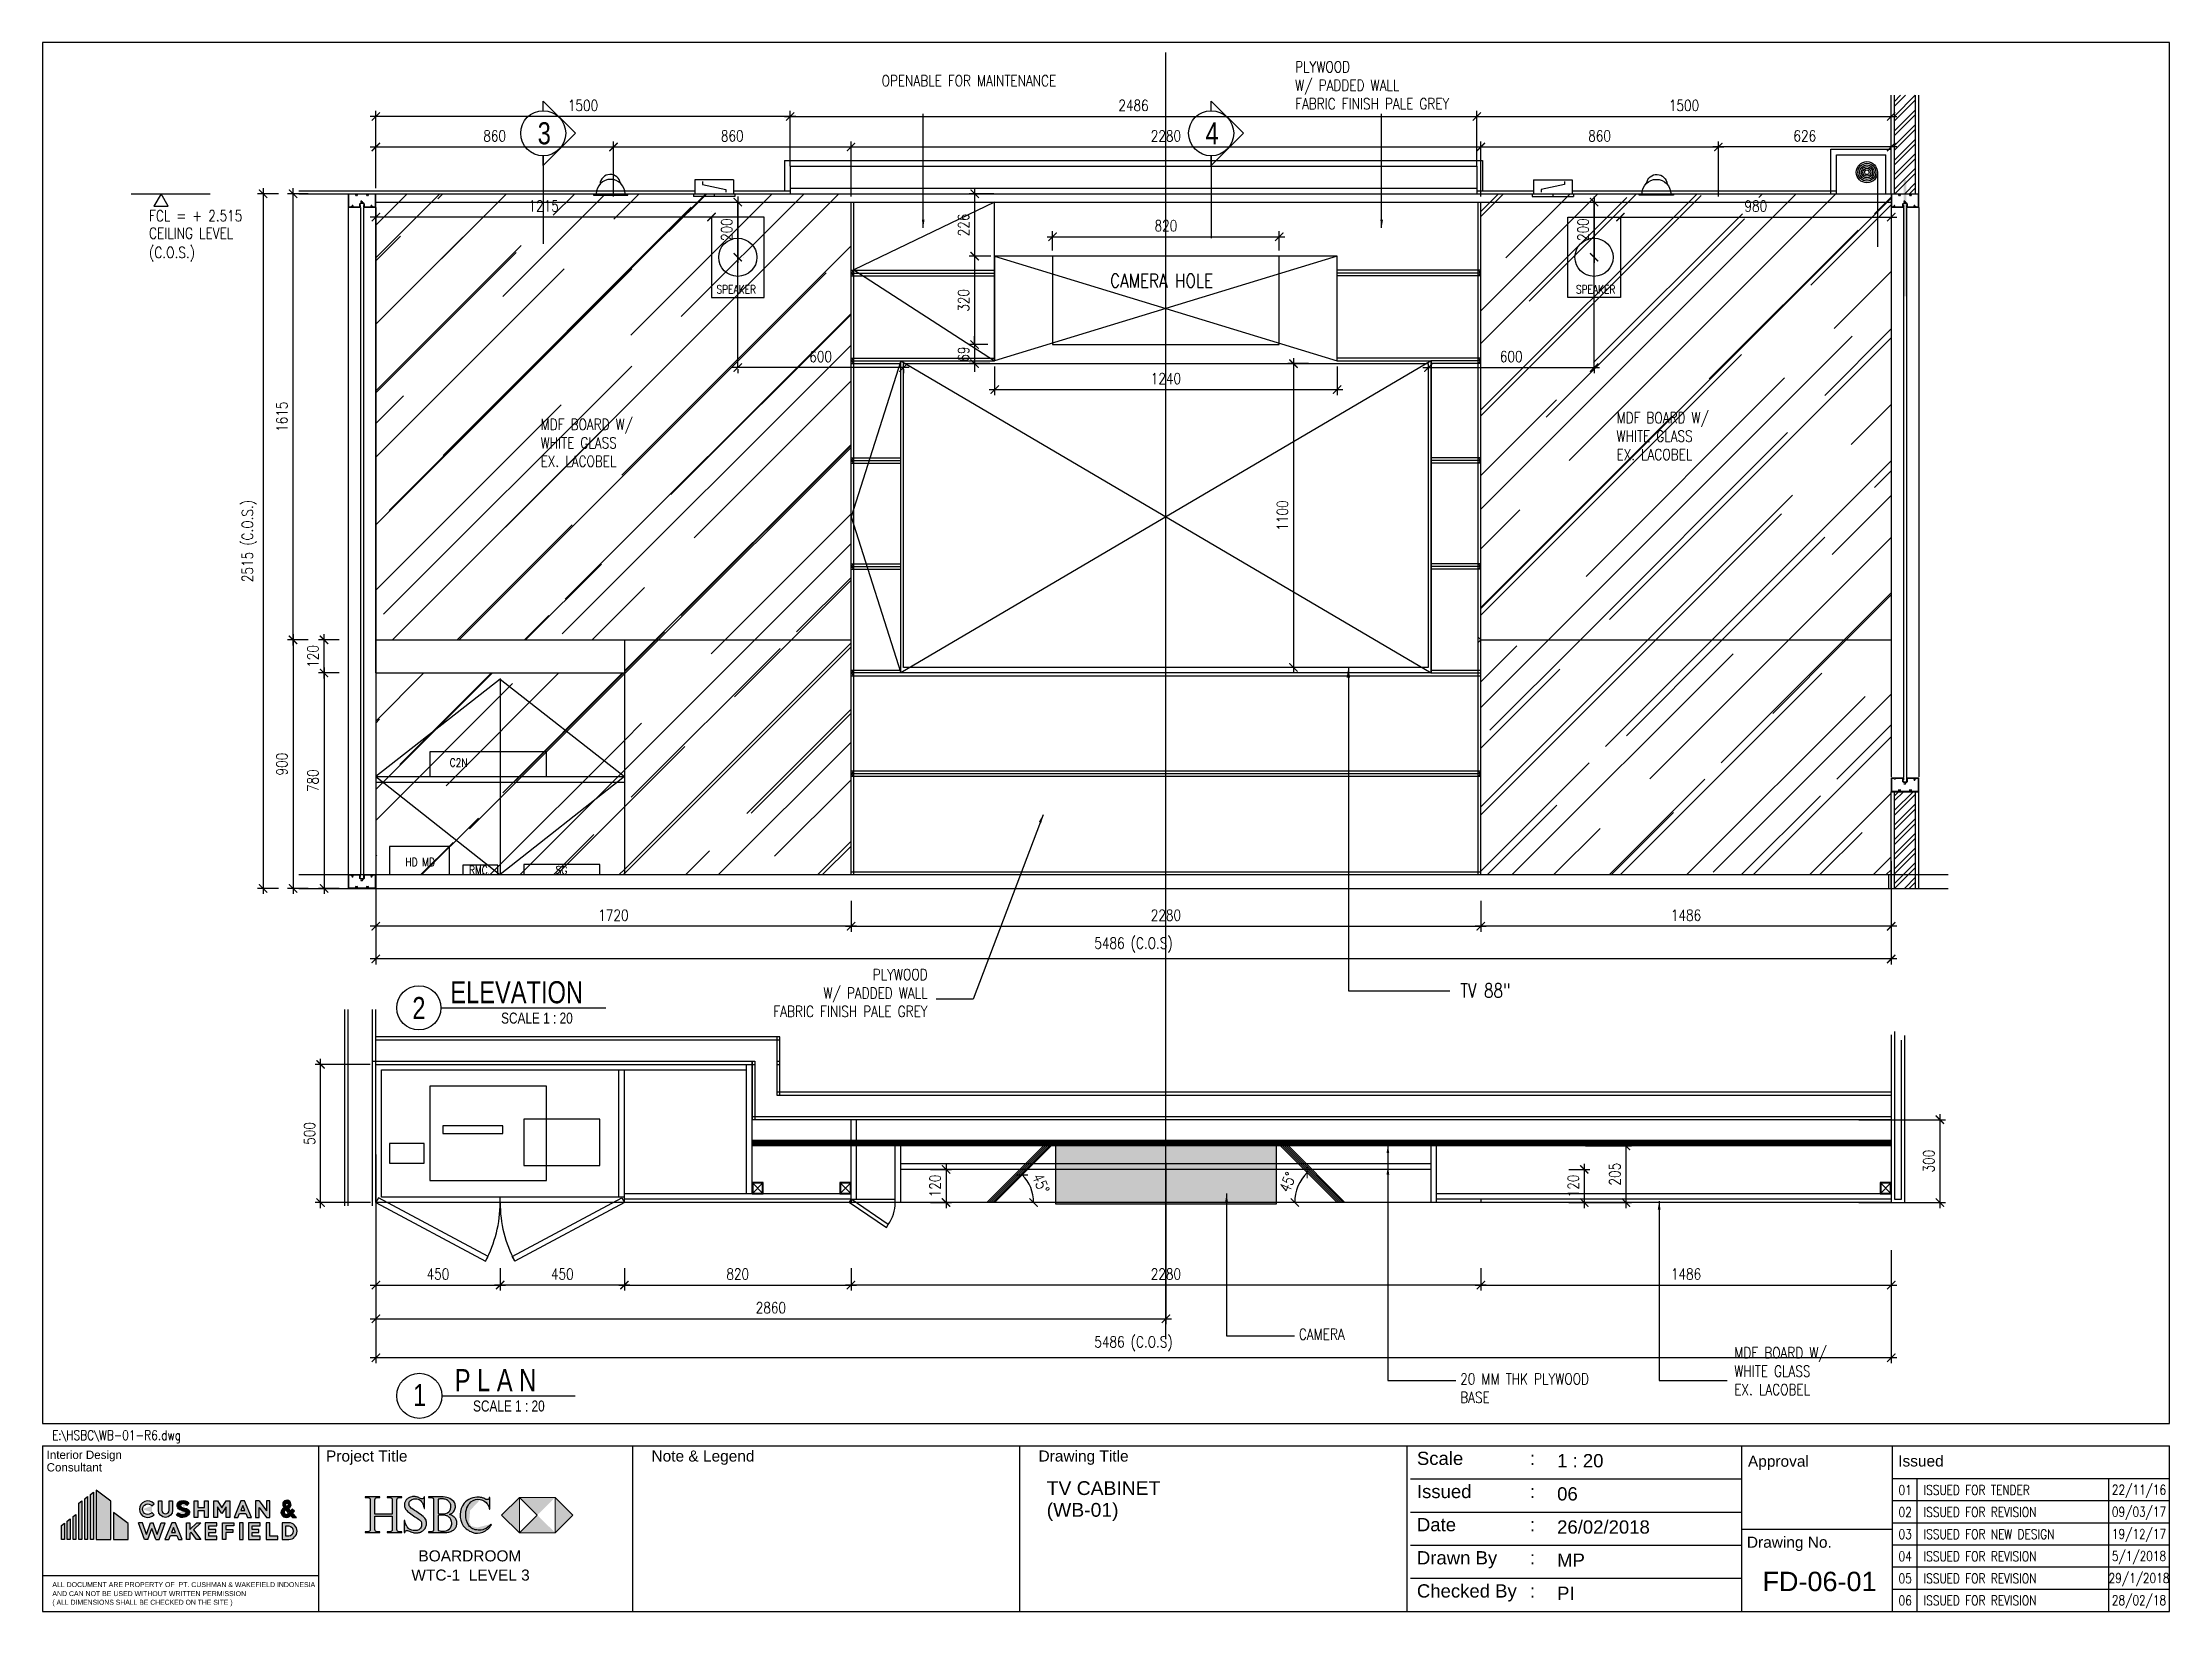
# Paper-space layout 'FD-06-01A' of a CAD drawing. Header units: millimetres. Extents: x 0 to 385, y 0 to 284.
# The model-space entities are those that its viewports show. They can reach past a viewport. Long polylines and large blocks are cut down to what shows.
import ezdxf
from ezdxf.enums import TextEntityAlignment as Align

# ---------------------------------------------------------------- set-up
doc = ezdxf.new("R2010")
doc.units = ezdxf.units.MM
doc.header["$LTSCALE"] = 8
doc.header["$MEASUREMENT"] = 0
for name, color, linetype in [('02acp', 2, 'Continuous'), ('03AFP', 3, 'Continuous'), ('07APP', 7, 'Continuous'), ('A-DETL-03', 7, 'Continuous'), ('A-FLOOR', 242, 'Continuous')]:
    doc.layers.add(name, color=color, linetype=linetype)
doc.layers.add('A-FURN', color=3, linetype='Continuous', lineweight=5)
doc.styles.add('DIM', font='ROMANS.shx', dxfattribs={"width": 0.8})
doc.styles.add('JDL', font='UNIV.shx', dxfattribs={"width": 0.8})
doc.styles.add('SIMPLEX', font='SIMPLEX.SHX', dxfattribs={"width": 0.8, "height": 1.75})
doc.styles.add('TITLE', font='arial.ttf', dxfattribs={"width": 0.9})
doc.dimstyles.new('DIM20', dxfattribs={"dimscale": 20, "dimtxt": 2, "dimasz": 1.5, "dimexe": 1, "dimexo": 1, "dimgap": 1, "dimtad": 1, "dimdec": 0, "dimzin": 0, "dimdsep": 46, "dimtxsty": 'DIM', "dimblk1": 'ARCHTICK', "dimblk2": 'ARCHTICK', "dimsah": 1, "dimcen": 0, "dimdle": 1, "dimclrd": 9, "dimclre": 9, "dimclrt": 3, "dimadec": 0, "dimazin": 0, "dimtfac": 0.5, "dimtdec": 0, "dimtix": 1, "dimtmove": 2, "dimatfit": 3, "dimfxl": 1, "dimtolj": 1, "dimtzin": 0, "dimarcsym": 0})
doc.dimstyles.new('DIM25', dxfattribs={"dimscale": 25, "dimtxt": 2, "dimasz": 1.5, "dimexe": 1, "dimexo": 1, "dimgap": 1, "dimtad": 1, "dimdec": 0, "dimzin": 0, "dimdsep": 46, "dimtxsty": 'DIM', "dimblk1": 'ARCHTICK', "dimblk2": 'ARCHTICK', "dimsah": 1, "dimcen": 0, "dimclrd": 9, "dimclre": 9, "dimclrt": 3, "dimadec": 0, "dimazin": 0, "dimtfac": 0.5, "dimtdec": 0, "dimtix": 1, "dimtmove": 2, "dimatfit": 3, "dimfxl": 1, "dimtolj": 1, "dimtzin": 0, "dimarcsym": 0})
pattern_1 = [(45, (0, 0), (215.52615, 574.73639), [3810, -508, 1270, -254]), (45, (149.07, 328.68), (-418.47994, 59.26969), [762, -83.82, 1524, -190.5]), (45, (-62.86, 242.47), (813.611205, 1054.28207), [2032, -355.6, 1016, -254])]

psp = doc.layouts.new('FD-06-01A')

msp = doc.modelspace()

# ---------------------------------------------------------------- texts
at = {"layer": '03AFP', "style": 'JDL', "width": 0.8}
for s, p in [('3', (619716.8, -355816.5)), ('4', (622134.9, -355816.5)), ('2', (619263, -358982.9))]:
    msp.add_text(s, height=80, dxfattribs=at).set_placement(p, align=Align.MIDDLE)
for s, height, p in [('ELEVATION', 80, (619376.8, -358966.2)), ('SCALE 1 : 20', 40, (619560.7, -359039.9)), ('1', 80, (619241.9, -360424.7)), ('P L A N', 80, (619392.9, -360370.6)), ('SCALE 1 : 20', 40, (619459.1, -360444.2))]:
    msp.add_text(s, height=height, dxfattribs=at).set_placement(p)
at = {"layer": 'A-DETL-03', "style": 'DIM', "width": 0.8}
for s, p in [('FCL = + 2.515', (618286.3, -356135.2)), ('CEILING LEVEL', (618286.3, -356198.3)), ('(C.O.S.)', (618286.3, -356268))]:
    msp.add_text(s, height=40, dxfattribs=at).set_placement(p)
at = {"layer": 'A-FURN', "style": 'DIM'}
for s, insert, char_height, width, attachment_point in [('PLYWOOD\\PW/ PADDED WALL\\PFABRIC FINISH PALE GREY', (622435.3, -355556.2), 40, 679.619, 1), ('OPENABLE FOR MAINTENANCE', (620938.1, -355606.1), 40, 679.619, 1), ('CAMERA HOLE', (621765.7, -356325.3), 50, 1699.048, 1), ('MDF BOARD W/ \\PWHITE GLASS\\PEX. LACOBEL', (619703.8, -356850.7), 40, 1359.238, 1), ('MDF BOARD W/ \\PWHITE GLASS\\PEX. LACOBEL', (623598.7, -356826.4), 40, 1359.238, 1), ('PLYWOOD\\PW/ PADDED WALL\\PFABRIC FINISH PALE GREY', (621104.7, -358842.4), 40, 679.619, 3), ('TV 88"', (623033.3, -358894.9), 50, 1699.048, 1), ('CAMERA', (622448.8, -360144.4), 40, 1699.048, 1), ('MDF BOARD W/ \\PWHITE GLASS\\PEX. LACOBEL', (624025.2, -360211.4), 40, 1699.048, 1), ('20 MM THK PLYWOOD\\PBASE', (623032.8, -360306.4), 40, 1699.048, 1)]:
    msp.add_mtext(s, dxfattribs=dict(at, insert=insert, char_height=char_height, width=width, attachment_point=attachment_point))
at = {"layer": 'A-FURN', "color": 7, "char_height": 30, "style": 'DIM'}
for s, insert, width, attachment_point in [('SPEAKER', (620340.4, -356366.6), 188.18, 1), ('SPEAKER', (623594.5, -356366.6), 188.18, 3), ('C2N', (619374.5, -358079.8), 509.714, 1), ('HD MD', (619213.9, -358440), 509.714, 1), ('RMC', (619444.3, -358469), 509.714, 1), ('SG', (619758.6, -358469.4), 509.714, 1)]:
    msp.add_mtext(s, dxfattribs=dict(at, insert=insert, width=width, attachment_point=attachment_point))

# ---------------------------------------------------------------- blocks, each defined once
blk = doc.blocks.new('logo cw')
at = {"layer": 'A-FLOOR', "true_color": 0xed1a29}
h = blk.add_hatch(color=240, dxfattribs=at)
h.paths.add_polyline_path([(15.09, 3.61), (11.79, 6.09), (11.79, 0), (15.09, 0)])
h.paths.add_polyline_path([(0, 0), (0, 3.17), (0.66, 3.67), (0.66, 0)])
h.paths.add_polyline_path([(1.31, 0), (1.31, 4.16), (1.97, 4.66), (1.97, 0)])
h.paths.add_polyline_path([(2.63, 0), (2.63, 5.15), (3.28, 5.65), (3.28, 0)])
h.paths.add_polyline_path([(3.94, 0), (3.94, 8.21), (4.6, 8.71), (4.6, 0)])
h.paths.add_polyline_path([(5.26, 0), (5.26, 9.2), (5.91, 9.7), (5.91, 0)])
h.paths.add_polyline_path([(6.57, 0), (6.57, 10.19), (7.23, 10.69), (7.23, 0)])
h.paths.add_polyline_path([(11.18, 0), (11.18, 8.62), (7.88, 11.11), (7.88, 0)])
at = {"layer": 'A-FLOOR', "true_color": 0x6c6c6c}
h = blk.add_hatch(color=251, dxfattribs=at)
h.paths.add_polyline_path([(40.57, 6.56), (41.47, 6.56), (41.02, 7.66)], flags=16)
h.paths.add_polyline_path([(41.76, 5.86), (42.12, 4.96), (42.99, 4.96), (41.45, 8.72), (40.59, 8.72), (39.06, 4.96), (39.92, 4.96), (40.29, 5.86)])
h.paths.add_polyline_path([(37.28, 4.96), (37.28, 7.41), (36.28, 5.84), (35.28, 7.41), (35.28, 4.96), (34.48, 4.96), (34.48, 8.72), (35.28, 8.72), (36.28, 7.15), (37.28, 8.72), (38.08, 8.72), (38.08, 4.96)])
h.paths.add_polyline_path([(33.19, 4.96), (32.39, 4.96), (32.39, 6.44), (30.86, 6.44), (30.86, 4.96), (30.06, 4.96), (30.06, 8.72), (30.86, 8.72), (30.86, 7.24), (32.39, 7.24), (32.39, 8.72), (33.19, 8.72)])
edge = h.paths.add_edge_path()
edge.add_arc((23.54, 6.59), 0.807, 180, 360)
edge.add_line((24.35, 6.59), (24.35, 8.72))
edge.add_line((24.35, 8.72), (25.15, 8.72))
edge.add_line((25.15, 8.72), (25.15, 6.59))
edge.add_arc((23.54, 6.59), 1.61, -180, 0, ccw=False)
edge.add_line((21.94, 6.59), (21.94, 8.72))
edge.add_line((21.94, 8.72), (22.74, 8.72))
edge.add_line((22.74, 8.72), (22.74, 6.59))
edge = h.paths.add_edge_path()
edge.add_arc((19.54, 6.82), 1.2, 38.7047, 178.8409, ccw=False)
edge.add_line((20.48, 7.57), (20.96, 8.08))
edge.add_arc((19.54, 6.82), 1.9, 41.6561, 179.2726)
edge.add_arc((19.54, 6.87), 1.9, 180.7274, 318.3439)
edge.add_line((20.96, 5.6), (20.48, 6.11))
edge.add_arc((19.54, 6.87), 1.2, 181.1591, 321.2953, ccw=False)
h.paths.add_polyline_path([(44.71, 7.21), (46.39, 4.96), (47.19, 4.96), (47.19, 8.72), (46.39, 8.72), (46.39, 6.47), (44.71, 8.72), (43.91, 8.72), (43.91, 4.96), (44.71, 4.96)])
edge = h.paths.add_edge_path()
edge.add_arc((27.53, 6.84), 1.95, 47.1476, 104.2805, ccw=False)
edge.add_line((28.85, 8.27), (28.39, 7.69))
edge.add_arc((27.61, 7.16), 0.943, 34.1636, 120.937)
edge.add_arc((27.36, 7.65), 0.396, 126.5169, 225.183)
edge.add_arc((28.34, 9.37), 2.36, 237.8809, 263.7982)
edge.add_arc((28.07, 6.14), 0.886, -37.0079, 89.3583, ccw=False)
edge.add_arc((27.36, 6.87), 1.9, 226.0301, 318.3439, ccw=False)
edge.add_line((26.04, 5.5), (26.48, 6.05))
edge.add_arc((27.49, 7.02), 1.4, 224.0471, 288.9653)
edge.add_arc((27.83, 6.02), 0.337, 288.9653, 431.0347)
edge.add_arc((28.9, 10.97), 4.73, 243.6221, 258.355, ccw=False)
edge.add_arc((27.24, 7.69), 1.06, 99.3981, 244.9509, ccw=False)
blk.add_hatch(color=251, dxfattribs=at).paths.add_polyline_path([(28.08, 7.02, -0.11357), (27.08, 7.37, -0.459241), (27.13, 7.97, -0.397814), (28.39, 7.69), (28.85, 8.27, 0.255447), (27.04, 8.72, 0.726056), (26.8, 6.73, 0.064373), (27.94, 6.34, -0.713749), (27.94, 5.7, -0.291087), (26.48, 6.05), (26.04, 5.5, 0.426092), (28.78, 5.6, 0.615001)])
h = blk.add_hatch(color=251, dxfattribs=at)
h.paths.add_polyline_path([(51.37, 7.02), (51.43, 7.06, 3.529194), (50.44, 7.15, 0.361656), (49.66, 6.03, 0.674511), (51.85, 5.45), (52.26, 4.96), (53.17, 4.96), (52.32, 5.93), (52.74, 6.36), (52.24, 6.85), (51.86, 6.46)])
h.paths.add_polyline_path([(50.82, 6.7), (51.4, 5.99), (51.29, 5.87, -0.658122), (50.36, 6.1, -0.220785), (50.6, 6.55)], flags=16)
h.paths.add_polyline_path([(50.98, 7.44), (50.78, 7.65, -2.112017), (51.29, 7.72)], flags=16)
h = blk.add_hatch(color=251, dxfattribs=at)
h.paths.add_polyline_path([(20.45, 2.48), (21.33, 0), (22.1, 0), (23.44, 3.76), (22.59, 3.76), (21.67, 1.15), (20.74, 3.76), (20.16, 3.76), (19.23, 1.15), (18.31, 3.76), (17.46, 3.76), (18.8, 0), (19.57, 0)])
h.paths.add_polyline_path([(25.81, 3.76), (24.95, 3.76), (23.42, 0), (24.28, 0), (24.65, 0.9), (26.11, 0.9), (26.48, 0), (27.34, 0)])
h.paths.add_polyline_path([(24.93, 1.6), (25.38, 2.7), (25.83, 1.6)], flags=16)
h.paths.add_polyline_path([(29.34, 1.62), (30.59, 0), (31.54, 0), (29.88, 2.15), (31.54, 3.76), (30.6, 3.76), (29.08, 2.28), (29.08, 3.76), (28.28, 3.76), (28.28, 0), (29.08, 0), (29.08, 1.36)])
h.paths.add_polyline_path([(34.91, 2.23), (33.34, 2.23), (33.34, 3.06), (35.18, 3.06), (35.18, 3.76), (32.54, 3.76), (32.54, 0), (35.18, 0), (35.18, 0.7), (33.34, 0.7), (33.34, 1.53), (34.91, 1.53)])
h.paths.add_polyline_path([(38.78, 2.23), (37.21, 2.23), (37.21, 3.06), (39.04, 3.06), (39.04, 3.76), (36.41, 3.76), (36.41, 0), (37.21, 0), (37.21, 1.53), (38.78, 1.53)])
h.paths.add_polyline_path([(41.1, 3.76), (40.3, 3.76), (40.3, 0), (41.1, 0)])
h.paths.add_polyline_path([(44.69, 2.23), (43.13, 2.23), (43.13, 3.06), (44.96, 3.06), (44.96, 3.76), (42.33, 3.76), (42.33, 0), (44.96, 0), (44.96, 0.7), (43.13, 0.7), (43.13, 1.53), (44.69, 1.53)])
h.paths.add_polyline_path([(48.97, 0.7), (47.14, 0.7), (47.14, 3.76), (46.34, 3.76), (46.34, 0), (48.97, 0)])
h.paths.add_polyline_path([(51.44, 3.76), (49.96, 3.76), (49.96, 0), (51.44, 0, 1)])
h.paths.add_polyline_path([(50.76, 0.7), (50.76, 3.06), (51.44, 3.06, -0.87075), (51.44, 0.7)], flags=16)
at = {"layer": 'A-FLOOR', "color": 251, "true_color": 0x6c6c6c}
for p, q in [((44.71, 8.72), (46.39, 6.47)), ((44.71, 7.21), (46.39, 4.96)), ((18.31, 3.76), (17.46, 3.76)), ((18.8, 0), (17.46, 3.76)), ((19.23, 1.15), (18.31, 3.76)), ((19.57, 0), (18.8, 0)), ((19.23, 1.15), (20.16, 3.76)), ((19.57, 0), (20.45, 2.48)), ((20.16, 3.76), (20.74, 3.76)), ((21.33, 0), (20.45, 2.48)), ((21.67, 1.15), (20.74, 3.76)), ((21.33, 0), (22.1, 0)), ((21.67, 1.15), (22.59, 3.76)), ((22.1, 0), (23.44, 3.76)), ((22.59, 3.76), (23.44, 3.76)), ((50.76, 3.76), (49.96, 3.76))]:
    blk.add_line(p, q, dxfattribs=at)
at = {"layer": 'A-FLOOR', "color": 240, "true_color": 0xed1a29}
for points in [[(5.26, 0), (5.26, 9.2), (5.91, 9.7), (5.91, 0)], [(6.57, 0), (6.57, 10.19), (7.23, 10.69), (7.23, 0)], [(11.18, 0), (11.18, 8.62), (7.88, 11.11), (7.88, 0)], [(2.63, 0), (2.63, 5.15), (3.28, 5.65), (3.28, 0)], [(3.94, 0), (3.94, 8.21), (4.6, 8.71), (4.6, 0)], [(15.09, 3.61), (11.79, 6.09), (11.79, 0), (15.09, 0)], [(0, 0), (0, 3.17), (0.66, 3.67), (0.66, 0)], [(1.31, 0), (1.31, 4.16), (1.97, 4.66), (1.97, 0)]]:
    blk.add_lwpolyline(points, close=True, dxfattribs=at)
at = {"layer": 'A-FLOOR', "color": 251, "true_color": 0x6c6c6c}
for points in [[(18.34, 6.84, -0.701093), (20.48, 7.57), (20.96, 8.08, 0.68482), (17.64, 6.84, 0.68482), (20.96, 5.6), (20.48, 6.11, -0.701093)], [(22.74, 6.59, 1), (24.35, 6.59), (24.35, 8.72), (25.15, 8.72), (25.15, 6.59, -1), (21.94, 6.59), (21.94, 8.72), (22.74, 8.72)], [(50.98, 7.44), (50.78, 7.65, -2.112017), (51.29, 7.72)], [(51.44, 3.76), (49.96, 3.76), (49.96, 0), (51.44, 0, 1)], [(50.76, 0.7), (50.76, 3.06), (51.44, 3.06, -0.87075), (51.44, 0.7)]]:
    blk.add_lwpolyline(points, format="xyb", close=True, dxfattribs=at)
for points in [[(27.05, 8.73, -0.254585), (28.85, 8.27), (28.39, 7.69, 0.397814), (27.13, 7.97, 0.459241), (27.08, 7.37, 0.11357), (28.08, 7.02, -0.615001), (28.78, 5.6, -0.426092), (26.04, 5.5), (26.48, 6.05, 0.291087), (27.94, 5.7, 0.713749), (27.94, 6.34, -0.064373), (26.8, 6.73, -0.736946), (27.07, 8.73)], [(50.4, 7.2), (50.44, 7.15, 0.361656), (49.66, 6.03, 0.674511), (51.85, 5.45), (52.26, 4.96), (53.17, 4.96), (52.32, 5.93), (52.74, 6.36), (52.24, 6.85), (51.86, 6.46), (51.37, 7.02), (51.43, 7.06, 3.529194), (50.44, 7.15)], [(50.35, 6.12, 0.674511), (51.29, 5.87), (51.4, 5.99), (50.82, 6.7), (50.6, 6.55, 0.223509), (50.36, 6.09)]]:
    blk.add_lwpolyline(points, format="xyb", dxfattribs=at)
for points in [[(33.19, 4.96), (32.39, 4.96), (32.39, 6.44), (30.86, 6.44), (30.86, 4.96), (30.06, 4.96), (30.06, 8.72), (30.86, 8.72), (30.86, 7.24), (32.39, 7.24), (32.39, 8.72), (33.19, 8.72)], [(37.28, 4.96), (37.28, 7.41), (36.28, 5.84), (35.28, 7.41), (35.28, 4.96), (34.48, 4.96), (34.48, 8.72), (35.28, 8.72), (36.28, 7.15), (37.28, 8.72), (38.08, 8.72), (38.08, 4.96)], [(41.76, 5.86), (42.12, 4.96), (42.99, 4.96), (41.45, 8.72), (40.59, 8.72), (39.06, 4.96), (39.92, 4.96), (40.29, 5.86)], [(40.57, 6.56), (41.47, 6.56), (41.02, 7.66)], [(26.11, 0.9), (26.48, 0), (27.34, 0), (25.81, 3.76), (24.95, 3.76), (23.42, 0), (24.28, 0), (24.65, 0.9)], [(24.93, 1.6), (25.83, 1.6), (25.38, 2.7)], [(29.08, 2.28), (30.6, 3.76), (31.54, 3.76), (29.88, 2.15), (31.54, 0), (30.59, 0), (29.34, 1.62), (29.08, 1.36), (29.08, 0), (28.28, 0), (28.28, 3.76), (29.08, 3.76)], [(33.34, 2.23), (33.34, 3.06), (35.18, 3.06), (35.18, 3.76), (32.54, 3.76), (32.54, 0), (35.18, 0), (35.18, 0.7), (33.34, 0.7), (33.34, 1.53), (34.91, 1.53), (34.91, 2.23)], [(37.21, 1.53), (37.21, 0), (36.41, 0), (36.41, 3.76), (39.04, 3.76), (39.04, 3.06), (37.21, 3.06), (37.21, 2.23), (38.78, 2.23), (38.78, 1.53)], [(41.1, 0), (41.1, 3.76), (40.3, 3.76), (40.3, 0)], [(43.13, 2.23), (43.13, 3.06), (44.96, 3.06), (44.96, 3.76), (42.33, 3.76), (42.33, 0), (44.96, 0), (44.96, 0.7), (43.13, 0.7), (43.13, 1.53), (44.69, 1.53), (44.69, 2.23)], [(47.14, 3.76), (46.34, 3.76), (46.34, 0), (48.97, 0), (48.97, 0.7), (47.14, 0.7)]]:
    blk.add_lwpolyline(points, close=True, dxfattribs=at)
for points in [[(44.71, 8.72), (43.91, 8.72), (43.91, 4.96), (44.71, 4.96), (44.71, 7.21)], [(46.39, 4.96), (47.19, 4.96), (47.19, 8.72), (46.39, 8.72), (46.39, 6.47)]]:
    blk.add_lwpolyline(points, dxfattribs=at)
blk = doc.blocks.new('A$C128E0CF8')
h = blk.add_hatch(color=7)
edge = h.paths.add_edge_path()
edge.add_arc((0.64, 0.81), 0.49, -90, 0, ccw=False)
edge.add_line((0.64, 0.32), (0, 0.32))
edge.add_line((0, 0.32), (0, 0.16))
edge.add_line((0, 0.16), (3.3, 0.16))
edge.add_line((3.3, 0.16), (3.3, 0.32))
edge.add_line((3.3, 0.32), (2.66, 0.32))
edge.add_arc((2.66, 0.81), 0.49, 180, 270, ccw=False)
edge.add_line((2.17, 0.81), (2.17, 3.84))
edge.add_line((2.17, 3.84), (6.11, 3.84))
edge.add_line((6.11, 3.84), (6.11, 0.81))
edge.add_arc((5.62, 0.81), 0.49, -90, 0, ccw=False)
edge.add_line((5.62, 0.32), (4.98, 0.32))
edge.add_line((4.98, 0.32), (4.98, 0.16))
edge.add_line((4.98, 0.16), (8.28, 0.16))
edge.add_line((8.28, 0.16), (8.28, 0.32))
edge.add_line((8.28, 0.32), (7.64, 0.32))
edge.add_arc((7.64, 0.81), 0.49, 180, 270, ccw=False)
edge.add_line((7.15, 0.81), (7.15, 7.57))
edge.add_arc((7.64, 7.57), 0.49, 90, 180, ccw=False)
edge.add_line((7.64, 8.06), (8.28, 8.06))
edge.add_line((8.28, 8.06), (8.28, 8.22))
edge.add_line((8.28, 8.22), (4.98, 8.22))
edge.add_line((4.98, 8.22), (4.98, 8.06))
edge.add_line((4.98, 8.06), (5.62, 8.06))
edge.add_arc((5.62, 7.57), 0.49, 0, 90, ccw=False)
edge.add_line((6.11, 7.57), (6.11, 4.28))
edge.add_line((6.11, 4.28), (2.17, 4.28))
edge.add_line((2.17, 4.28), (2.17, 7.57))
edge.add_arc((2.66, 7.57), 0.49, 90, 180, ccw=False)
edge.add_line((2.66, 8.06), (3.3, 8.06))
edge.add_line((3.3, 8.06), (3.3, 8.22))
edge.add_line((3.3, 8.22), (0, 8.22))
edge.add_line((0, 8.22), (0, 8.06))
edge.add_line((0, 8.06), (0.64, 8.06))
edge.add_arc((0.64, 7.57), 0.49, 0, 90, ccw=False)
edge.add_line((1.13, 7.57), (1.13, 0.81))
for points in [[(13.49, 3.39), (13.32, 3.58), (13.12, 3.8), (12.94, 3.93), (13.12, 3.8), (12.43, 4.33), (12.06, 4.57), (11.56, 4.89), (11.16, 5.17), (10.76, 5.43), (10.4, 5.66), (10.13, 5.94), (10.06, 6.06), (9.96, 6.23), (9.91, 6.46), (9.89, 6.65), (9.91, 6.83), (9.96, 7), (10.04, 7.19), (10.14, 7.33), (10.25, 7.44), (10.44, 7.58), (10.63, 7.66), (10.82, 7.73), (11.02, 7.77), (11.23, 7.81), (11.41, 7.82), (11.7, 7.79), (11.99, 7.71), (12.2, 7.61), (12.4, 7.48), (12.6, 7.31), (12.75, 7.14), (12.92, 6.88), (13.03, 6.63), (13.11, 6.39), (13.21, 6.11), (13.27, 5.87), (13.32, 5.63), (13.43, 5.63), (13.43, 8.22), (13.3, 8.22), (13.26, 8.08), (13.21, 7.95), (13.09, 7.83), (12.97, 7.78), (12.84, 7.76), (12.68, 7.77), (12.53, 7.83), (12.3, 7.97), (12.11, 8.06), (11.92, 8.14), (11.78, 8.19), (11.62, 8.23), (11.47, 8.26), (11.31, 8.29), (11.13, 8.31), (10.97, 8.31), (10.81, 8.3), (10.67, 8.28), (10.5, 8.25), (10.23, 8.19), (9.97, 8.08), (9.74, 7.95), (9.57, 7.82), (9.41, 7.68), (9.27, 7.53), (9.16, 7.38), (9.07, 7.22), (9.02, 7.11), (8.95, 6.95), (8.9, 6.79), (8.87, 6.62), (8.85, 6.41), (8.85, 6.24), (8.87, 6.04), (8.92, 5.83), (9.01, 5.65), (9.11, 5.44), (9.25, 5.26), (9.38, 5.13), (9.58, 4.93), (9.79, 4.77), (9.99, 4.6), (10.33, 4.37), (10.64, 4.14), (10.93, 3.94), (11.25, 3.74), (11.49, 3.57), (11.76, 3.4), (12.06, 3.21), (12.26, 3.07), (12.43, 2.9), (12.53, 2.79), (12.63, 2.62), (12.72, 2.39), (12.75, 2.1), (12.74, 1.85), (12.69, 1.58), (12.62, 1.37), (12.48, 1.16), (12.33, 1.02), (12.11, 0.8), (11.91, 0.7), (11.73, 0.64), (11.51, 0.6), (11.33, 0.59), (11.07, 0.59), (10.85, 0.61), (10.55, 0.68), (10.33, 0.76), (10.15, 0.85), (9.89, 1.02), (9.74, 1.17), (9.59, 1.34), (9.49, 1.47), (9.4, 1.6), (9.31, 1.73), (9.18, 1.99), (9.09, 2.21), (9, 2.47), (8.95, 2.67), (8.94, 2.85), (8.83, 2.85), (8.83, 0.16), (8.96, 0.16), (9, 0.34), (9.08, 0.48), (9.23, 0.61), (9.39, 0.65), (9.58, 0.65), (9.79, 0.58), (10, 0.47), (10.29, 0.34), (10.56, 0.23), (10.85, 0.16), (11.01, 0.12), (11.23, 0.09), (11.57, 0.08), (11.93, 0.1), (12.13, 0.14), (12.31, 0.19), (12.52, 0.27), (12.72, 0.37), (12.88, 0.47), (12.99, 0.55), (13.21, 0.72), (13.42, 0.93), (13.52, 1.07), (13.62, 1.27), (13.72, 1.5), (13.78, 1.68), (13.85, 1.89), (13.88, 2.09), (13.87, 2.3), (13.86, 2.49), (13.81, 2.71), (13.75, 2.93), (13.65, 3.17)], [(13.43, 8.22), (13.3, 8.22), (13.26, 8.08), (13.21, 7.95), (13.09, 7.83), (12.97, 7.78), (12.84, 7.76), (12.68, 7.77), (12.53, 7.83), (12.3, 7.97), (12.11, 8.06), (11.92, 8.14), (11.78, 8.19), (11.62, 8.23), (11.47, 8.26), (11.31, 8.29), (11.13, 8.31), (10.97, 8.31), (10.81, 8.3), (10.67, 8.28), (10.5, 8.25), (10.23, 8.19), (9.97, 8.08), (9.74, 7.95), (9.57, 7.82), (9.41, 7.68), (9.27, 7.53), (9.16, 7.38), (9.07, 7.22), (9.02, 7.11), (8.95, 6.95), (8.9, 6.79), (8.87, 6.62), (8.85, 6.41), (8.85, 6.24), (8.87, 6.04), (8.92, 5.83), (9.01, 5.65), (9.11, 5.44), (9.25, 5.26), (9.38, 5.13), (9.58, 4.93), (9.79, 4.77), (9.99, 4.6), (10.33, 4.37), (10.64, 4.14), (10.93, 3.94), (11.25, 3.74), (11.49, 3.57), (11.76, 3.4), (12.06, 3.21), (12.26, 3.07), (12.43, 2.9), (12.53, 2.79), (12.63, 2.62), (12.72, 2.39), (12.75, 2.1), (12.74, 1.85), (12.69, 1.58), (12.62, 1.37), (12.48, 1.16), (12.33, 1.02), (12.11, 0.8), (11.91, 0.7), (11.73, 0.64), (11.51, 0.6), (11.33, 0.59), (11.07, 0.59), (10.85, 0.61), (10.55, 0.68), (10.33, 0.76), (10.15, 0.85), (9.89, 1.02), (9.74, 1.17), (9.59, 1.34), (9.49, 1.47), (9.4, 1.6), (9.31, 1.73), (9.18, 1.99), (9.09, 2.21), (9, 2.47), (8.95, 2.67), (8.94, 2.85), (8.83, 2.85), (8.83, 0.16), (8.96, 0.16), (9, 0.34), (9.08, 0.48), (9.23, 0.61), (9.39, 0.65), (9.58, 0.65), (9.79, 0.58), (10, 0.47), (10.29, 0.34), (10.56, 0.23), (10.85, 0.16), (11.01, 0.12), (11.23, 0.09), (11.57, 0.08), (11.93, 0.1), (12.13, 0.14), (12.31, 0.19), (12.52, 0.27), (12.72, 0.37), (12.88, 0.47), (12.99, 0.55), (13.21, 0.72), (13.42, 0.93), (13.52, 1.07), (13.62, 1.27), (13.72, 1.5), (13.78, 1.68), (13.85, 1.89), (13.88, 2.09), (13.87, 2.3), (13.86, 2.49), (13.81, 2.71), (13.75, 2.93), (13.65, 3.17), (13.49, 3.39), (13.32, 3.58), (13.12, 3.8), (12.43, 4.33), (12.06, 4.57), (11.56, 4.89), (11.16, 5.17), (10.76, 5.43), (10.4, 5.66), (10.13, 5.94), (10.06, 6.06), (9.96, 6.23), (9.91, 6.46), (9.89, 6.65), (9.91, 6.83), (9.96, 7), (10.04, 7.19), (10.14, 7.33), (10.25, 7.44), (10.44, 7.58), (10.63, 7.66), (10.82, 7.73), (11.02, 7.77), (11.23, 7.81), (11.41, 7.82), (11.7, 7.79), (11.99, 7.71), (12.2, 7.61), (12.4, 7.48), (12.6, 7.31), (12.75, 7.14), (12.92, 6.88), (13.03, 6.63), (13.11, 6.39), (13.21, 6.11), (13.27, 5.87), (13.32, 5.63), (13.43, 5.63)]]:
    blk.add_hatch(color=7).paths.add_polyline_path(points)
h = blk.add_hatch(color=7)
h.paths.add_polyline_path([(20.58, 1.5), (20.62, 1.62), (20.67, 1.79), (20.71, 1.97), (20.72, 2.16), (20.73, 2.42), (20.7, 2.66), (20.65, 2.86), (20.57, 3.06), (20.47, 3.28), (20.35, 3.43), (20.26, 3.55), (20.15, 3.66), (20, 3.78), (19.83, 3.9), (19.66, 4), (19.49, 4.1), (19.29, 4.2), (19.08, 4.27), (19.31, 4.36), (19.5, 4.43), (19.67, 4.57), (19.82, 4.69), (19.99, 4.88), (20.1, 5.04), (20.2, 5.22), (20.28, 5.41), (20.35, 5.68), (20.39, 5.91), (20.39, 6.11), (20.37, 6.35), (20.33, 6.59), (20.16, 6.94), (20.01, 7.18), (19.75, 7.42), (19.47, 7.66), (19.16, 7.84), (18.76, 8.01), (18.44, 8.11), (18.09, 8.18), (17.64, 8.22), (14.34, 8.22), (14.34, 8.06), (14.98, 8.06, -0.414214), (15.47, 7.57), (15.47, 0.81, -0.414214), (14.98, 0.32), (14.34, 0.32), (14.34, 0.16), (17.64, 0.16), (18.21, 0.18), (18.46, 0.19), (18.68, 0.23), (18.88, 0.27), (19.15, 0.35), (19.37, 0.41), (19.58, 0.51), (19.77, 0.6), (19.93, 0.71), (20.09, 0.84), (20.22, 0.95), (20.32, 1.06), (20.41, 1.19), (20.49, 1.31)])
h.paths.add_polyline_path([(19.44, 1.6), (19.28, 1.26), (19.05, 0.99), (18.76, 0.75), (18.33, 0.57), (17.94, 0.48), (17.54, 0.46), (17.13, 0.48), (16.86, 0.53), (16.51, 0.6), (16.51, 4.05), (16.74, 4.08), (16.93, 4.1), (17.14, 4.11), (17.36, 4.11), (17.56, 4.1), (17.78, 4.09), (17.97, 4.07), (18.16, 4.03), (18.39, 3.97), (18.55, 3.91), (18.66, 3.86), (18.78, 3.77), (18.9, 3.66), (19.03, 3.56), (19.17, 3.41), (19.25, 3.28), (19.35, 3.11), (19.45, 2.9), (19.53, 2.64), (19.56, 2.35), (19.55, 2.03)], flags=16)
h.paths.add_polyline_path([(18.61, 4.63), (18.21, 4.46), (17.84, 4.38), (17.47, 4.36), (17.09, 4.38), (16.83, 4.42), (16.51, 4.48), (16.51, 7.71), (16.72, 7.74), (16.9, 7.76), (17.1, 7.77), (17.31, 7.77), (17.49, 7.76), (17.7, 7.75), (17.88, 7.73), (18.06, 7.69), (18.27, 7.64), (18.41, 7.58), (18.52, 7.53), (18.63, 7.45), (18.74, 7.35), (18.86, 7.25), (18.99, 7.11), (19.08, 6.99), (19.17, 6.83), (19.26, 6.64), (19.33, 6.39), (19.36, 6.12), (19.35, 5.82), (19.25, 5.42), (19.1, 5.1), (18.88, 4.85)], flags=16)
h = blk.add_hatch(color=7)
edge = h.paths.add_edge_path()
edge.add_line((26.03, 7.61), (26.31, 7.54))
edge.add_line((26.31, 7.54), (26.53, 7.46))
edge.add_line((26.53, 7.46), (26.79, 7.33))
edge.add_line((26.79, 7.33), (27.08, 7.16))
edge.add_line((27.08, 7.16), (27.32, 6.95))
edge.add_line((27.32, 6.95), (27.54, 6.73))
edge.add_line((27.54, 6.73), (27.72, 6.52))
edge.add_line((27.72, 6.52), (27.84, 6.26))
edge.add_line((27.84, 6.26), (27.93, 6.01))
edge.add_line((27.93, 6.01), (28, 5.8))
edge.add_line((28, 5.8), (28.04, 5.63))
edge.add_line((28.04, 5.63), (28.07, 5.46))
edge.add_line((28.07, 5.46), (28.18, 5.46))
edge.add_line((28.18, 5.46), (28.18, 8.06))
edge.add_line((28.18, 8.06), (28.05, 8.06))
edge.add_line((28.05, 8.06), (28.01, 7.92))
edge.add_line((28.01, 7.92), (27.95, 7.78))
edge.add_line((27.95, 7.78), (27.83, 7.67))
edge.add_line((27.83, 7.67), (27.72, 7.61))
edge.add_line((27.72, 7.61), (27.58, 7.6))
edge.add_line((27.58, 7.6), (27.43, 7.61))
edge.add_line((27.43, 7.61), (27.28, 7.66))
edge.add_line((27.28, 7.66), (27.05, 7.8))
edge.add_line((27.05, 7.8), (26.85, 7.9))
edge.add_line((26.85, 7.9), (26.67, 7.97))
edge.add_line((26.67, 7.97), (26.53, 8.02))
edge.add_line((26.53, 8.02), (26.37, 8.06))
edge.add_line((26.37, 8.06), (26.22, 8.1))
edge.add_line((26.22, 8.1), (26.06, 8.12))
edge.add_line((26.06, 8.12), (25.88, 8.14))
edge.add_line((25.88, 8.14), (25.72, 8.14))
edge.add_arc((25.44, 3.95), 4.2, 86.1852, 137.3175)
edge.add_arc((26.15, 4.05), 4.69, 144.0154, 210.7232)
edge.add_arc((26.47, 5.77), 5.99, 223.4345, 247.551)
edge.add_arc((25.36, 3.08), 3.08, 247.551, 294.2959)
edge.add_arc((24.77, 4.38), 4.51, 294.2959, 326.8065)
edge.add_line((28.54, 1.91), (28.39, 2.05))
edge.add_arc((26.04, 3.51), 2.76, 288.6888, 328.0904, ccw=False)
edge.add_arc((25.77, 4.32), 3.62, 245.1421, 288.6888, ccw=False)
edge.add_arc((25.05, 2.78), 1.92, 211.6265, 245.1421, ccw=False)
edge.add_arc((27.42, 4.24), 4.7, 181.7323, 211.6265, ccw=False)
edge.add_arc((26.83, 4.22), 4.11, 135.2078, 181.7323, ccw=False)
edge.add_arc((25.46, 5.28), 2.41, 76.2999, 130.1187, ccw=False)
at = {"lineweight": 0}
for points in [[(34.88, 8.11), (30.85, 4.12), (34.88, 0.12)], [(42.95, 8.11), (46.98, 4.12), (42.95, 0.12)]]:
    blk.add_hatch(color=240, dxfattribs=at).paths.add_polyline_path(points)
at = {"color": 7}
for points in [[(1.13, 0.81, -0.414214), (0.64, 0.32), (0, 0.32), (0, 0.16), (3.3, 0.16), (3.3, 0.32), (2.66, 0.32, -0.414214), (2.17, 0.81), (2.17, 3.84), (6.11, 3.84), (6.11, 0.81, -0.414214), (5.62, 0.32), (4.98, 0.32), (4.98, 0.16), (8.28, 0.16), (8.28, 0.32), (7.64, 0.32, -0.414214), (7.15, 0.81), (7.15, 7.57, -0.414214), (7.64, 8.06), (8.28, 8.06), (8.28, 8.22), (4.98, 8.22), (4.98, 8.06), (5.62, 8.06, -0.414214), (6.11, 7.57), (6.11, 4.28), (2.17, 4.28), (2.17, 7.57, -0.414214), (2.66, 8.06), (3.3, 8.06), (3.3, 8.22), (0, 8.22), (0, 8.06), (0.64, 8.06, -0.414214), (1.13, 7.57)], [(18.76, 8.01), (18.44, 8.11), (18.09, 8.18), (17.64, 8.22), (14.34, 8.22), (14.34, 8.06), (14.98, 8.06, -0.414214), (15.47, 7.57), (15.47, 0.81, -0.414214), (14.98, 0.32), (14.34, 0.32), (14.34, 0.16), (17.64, 0.16), (18.21, 0.18), (18.46, 0.19), (18.68, 0.23), (18.88, 0.27), (19.15, 0.35), (19.37, 0.41), (19.58, 0.51), (19.77, 0.6), (19.93, 0.71), (20.09, 0.84), (20.22, 0.95), (20.32, 1.06), (20.41, 1.19), (20.49, 1.31), (20.58, 1.5), (20.62, 1.62), (20.67, 1.79), (20.71, 1.97), (20.72, 2.16), (20.73, 2.42), (20.7, 2.66), (20.65, 2.86), (20.57, 3.06), (20.47, 3.28), (20.35, 3.43), (20.26, 3.55), (20.15, 3.66), (20, 3.78), (19.83, 3.9), (19.66, 4), (19.49, 4.1), (19.29, 4.2), (19.08, 4.27), (19.31, 4.36), (19.5, 4.43), (19.67, 4.57), (19.82, 4.69), (19.99, 4.88), (20.1, 5.04), (20.2, 5.22), (20.28, 5.41), (20.35, 5.68), (20.39, 5.91), (20.39, 6.11), (20.37, 6.35), (20.33, 6.59), (20.16, 6.94), (20.01, 7.18), (19.75, 7.42), (19.47, 7.66), (19.16, 7.84)], [(26.03, 7.61), (26.31, 7.54), (26.53, 7.46), (26.79, 7.33), (27.08, 7.16), (27.32, 6.95), (27.54, 6.73), (27.72, 6.52), (27.84, 6.26), (27.93, 6.01), (28, 5.8), (28.04, 5.63), (28.07, 5.46), (28.18, 5.46), (28.18, 8.06), (28.05, 8.06), (28.01, 7.92), (27.95, 7.78), (27.83, 7.67), (27.72, 7.61), (27.58, 7.6), (27.43, 7.61), (27.28, 7.66), (27.05, 7.8), (26.85, 7.9), (26.67, 7.97), (26.53, 8.02), (26.37, 8.06), (26.22, 8.1), (26.06, 8.12), (25.88, 8.14), (25.72, 8.14, 0.226883), (22.35, 6.8, 0.299576), (22.12, 1.65, 0.105618), (24.18, 0.23, 0.206839), (26.62, 0.27, 0.142814), (28.54, 1.91), (28.39, 2.05, -0.173636), (26.93, 0.89, -0.192329), (24.25, 1.03, -0.147291), (23.42, 1.77, -0.131183), (22.72, 4.09, -0.205837), (23.91, 7.12, -0.239243)]]:
    blk.add_lwpolyline(points, format="xyb", close=True, dxfattribs=at)
for points in [[(13.49, 3.39), (13.32, 3.58), (13.12, 3.8), (12.94, 3.93), (13.12, 3.8), (12.43, 4.33), (12.06, 4.57), (11.56, 4.89), (11.16, 5.17), (10.76, 5.43), (10.4, 5.66), (10.13, 5.94), (10.06, 6.06), (9.96, 6.23), (9.91, 6.46), (9.89, 6.65), (9.91, 6.83), (9.96, 7), (10.04, 7.19), (10.14, 7.33), (10.25, 7.44), (10.44, 7.58), (10.63, 7.66), (10.82, 7.73), (11.02, 7.77), (11.23, 7.81), (11.41, 7.82), (11.7, 7.79), (11.99, 7.71), (12.2, 7.61), (12.4, 7.48), (12.6, 7.31), (12.75, 7.14), (12.92, 6.88), (13.03, 6.63), (13.11, 6.39), (13.21, 6.11), (13.27, 5.87), (13.32, 5.63), (13.43, 5.63), (13.43, 8.22), (13.3, 8.22), (13.26, 8.08), (13.21, 7.95), (13.09, 7.83), (12.97, 7.78), (12.84, 7.76), (12.68, 7.77), (12.53, 7.83), (12.3, 7.97), (12.11, 8.06), (11.92, 8.14), (11.78, 8.19), (11.62, 8.23), (11.47, 8.26), (11.31, 8.29), (11.13, 8.31), (10.97, 8.31), (10.81, 8.3), (10.67, 8.28), (10.5, 8.25), (10.23, 8.19), (9.97, 8.08), (9.74, 7.95), (9.57, 7.82), (9.41, 7.68), (9.27, 7.53), (9.16, 7.38), (9.07, 7.22), (9.02, 7.11), (8.95, 6.95), (8.9, 6.79), (8.87, 6.62), (8.85, 6.41), (8.85, 6.24), (8.87, 6.04), (8.92, 5.83), (9.01, 5.65), (9.11, 5.44), (9.25, 5.26), (9.38, 5.13), (9.58, 4.93), (9.79, 4.77), (9.99, 4.6), (10.33, 4.37), (10.64, 4.14), (10.93, 3.94), (11.25, 3.74), (11.49, 3.57), (11.76, 3.4), (12.06, 3.21), (12.26, 3.07), (12.43, 2.9), (12.53, 2.79), (12.63, 2.62), (12.72, 2.39), (12.75, 2.1), (12.74, 1.85), (12.69, 1.58), (12.62, 1.37), (12.48, 1.16), (12.33, 1.02), (12.11, 0.8), (11.91, 0.7), (11.73, 0.64), (11.51, 0.6), (11.33, 0.59), (11.07, 0.59), (10.85, 0.61), (10.55, 0.68), (10.33, 0.76), (10.15, 0.85), (9.89, 1.02), (9.74, 1.17), (9.59, 1.34), (9.49, 1.47), (9.4, 1.6), (9.31, 1.73), (9.18, 1.99), (9.09, 2.21), (9, 2.47), (8.95, 2.67), (8.94, 2.85), (8.83, 2.85), (8.83, 0.16), (8.96, 0.16), (9, 0.34), (9.08, 0.48), (9.23, 0.61), (9.39, 0.65), (9.58, 0.65), (9.79, 0.58), (10, 0.47), (10.29, 0.34), (10.56, 0.23), (10.85, 0.16), (11.01, 0.12), (11.23, 0.09), (11.57, 0.08), (11.93, 0.1), (12.13, 0.14), (12.31, 0.19), (12.52, 0.27), (12.72, 0.37), (12.88, 0.47), (12.99, 0.55), (13.21, 0.72), (13.42, 0.93), (13.52, 1.07), (13.62, 1.27), (13.72, 1.5), (13.78, 1.68), (13.85, 1.89), (13.88, 2.09), (13.87, 2.3), (13.86, 2.49), (13.81, 2.71), (13.75, 2.93), (13.65, 3.17)], [(16.51, 4.48), (16.83, 4.42), (17.09, 4.38), (17.47, 4.36), (17.84, 4.38), (18.21, 4.46), (18.61, 4.63), (18.88, 4.85), (19.1, 5.1), (19.25, 5.42), (19.35, 5.82), (19.36, 6.12), (19.33, 6.39), (19.26, 6.64), (19.17, 6.83), (19.08, 6.99), (18.99, 7.11), (18.86, 7.25), (18.74, 7.35), (18.63, 7.45), (18.52, 7.53), (18.41, 7.58), (18.27, 7.64), (18.06, 7.69), (17.88, 7.73), (17.7, 7.75), (17.49, 7.76), (17.31, 7.77), (17.1, 7.77), (16.9, 7.76), (16.72, 7.74), (16.51, 7.71), (16.51, 4.48)], [(16.51, 0.6), (16.86, 0.53), (17.13, 0.48), (17.54, 0.46), (17.94, 0.48), (18.33, 0.57), (18.76, 0.75), (19.05, 0.99), (19.28, 1.26), (19.44, 1.6), (19.55, 2.03), (19.56, 2.35), (19.53, 2.64), (19.45, 2.9), (19.35, 3.11), (19.25, 3.28), (19.17, 3.41), (19.03, 3.56), (18.9, 3.66), (18.78, 3.77), (18.66, 3.86), (18.55, 3.91), (18.39, 3.97), (18.16, 4.03), (17.97, 4.07), (17.78, 4.09), (17.56, 4.1), (17.36, 4.11), (17.14, 4.11), (16.93, 4.1), (16.74, 4.08), (16.51, 4.05), (16.51, 0.6)]]:
    blk.add_lwpolyline(points, close=True, dxfattribs=at)
at = {"color": 240, "lineweight": 0}
for points in [[(34.88, 8.11), (30.85, 4.12), (34.88, 0.12)], [(34.88, 8.11), (38.92, 4.12), (34.88, 0.12)], [(42.95, 8.11), (46.98, 4.12), (42.95, 0.12)]]:
    blk.add_lwpolyline(points, dxfattribs=at)
blk.add_lwpolyline([(34.88, 8.11), (42.95, 8.11), (42.95, 0.12), (34.88, 0.12)], close=True, dxfattribs=at)
blk.add_solid([(34.88, 0.12), (42.95, 0.12), (42.95, 8.11), (34.88, 8.11)], dxfattribs=at)
blk = doc.blocks.new('kop a3 HSBC')
at = {"color": 7, "ltscale": 20000}
for p, q in [((397.45, 284.49), (12.45, 284.49)), ((12.45, 284.49), (12.45, 34.5)), ((397.45, 34.5), (397.45, 284.49)), ((12.45, 34.5), (397.45, 34.5)), ((12.45, 30.49), (397.45, 30.49)), ((12.45, 30.49), (12.45, 0.49)), ((62.39, 30.49), (62.39, 0.49)), ((119.32, 0.49), (119.32, 30.49)), ((189.38, 0.49), (189.38, 30.49)), ((259.45, 0.49), (259.45, 30.49)), ((320.05, 0.49), (320.05, 30.49)), ((347.3, 0.49), (347.3, 30.49)), ((397.45, 0.49), (397.45, 30.49)), ((351.8, 0.49), (351.8, 24.49)), ((386.45, 0.49), (386.45, 24.49)), ((12.45, 6.99), (62.39, 6.99)), ((12.45, 0.49), (397.45, 0.49))]:
    blk.add_line(p, q, dxfattribs=at)
at = {"color": 7}
for p, q in [((260.05, 30.49), (320.05, 30.49)), ((260.05, 24.49), (320.05, 24.49)), ((260.05, 18.49), (320.05, 18.49)), ((260.05, 12.49), (320.05, 12.49)), ((260.05, 6.49), (320.05, 6.49))]:
    blk.add_line(p, q, dxfattribs=at)
for points in [[(397.45, 24.49), (347.45, 24.49)], [(397.45, 20.49), (347.45, 20.49)], [(397.45, 16.49), (347.45, 16.49)], [(347.3, 15.31), (320.05, 15.31)], [(397.45, 12.49), (347.45, 12.49)], [(397.45, 8.49), (347.45, 8.49)], [(397.45, 4.49), (347.45, 4.49)]]:
    blk.add_lwpolyline(points, dxfattribs=at)
at = {"layer": '03AFP', "xscale": 0.8, "yscale": 0.8, "zscale": 0.8}
blk.add_blockref('A$C128E0CF8', (70.87, 14.65), dxfattribs=at)
at = {"layer": 'A-FLOOR', "color": 1, "xscale": 0.8, "yscale": 0.8, "zscale": 0.8}
blk.add_blockref('logo cw', (15.87, 13.53), dxfattribs=at)
at = {"color": 7, "style": 'TITLE'}
for s, height, p in [('Consultant', 1.5, (13.19, 25.83)), ('Interior Design', 1.5, (13.19, 28.1)), ('Project Title', 2, (63.76, 27.63)), ('Note & Legend', 2, (122.68, 27.63)), ('Drawing Title', 2, (192.74, 27.63)), ('Scale', 2.4, (261.23, 27.01)), (':', 2.4, (281.67, 27.01)), ('Approval', 2, (321.15, 26.69)), ('Issued', 2, (348.35, 26.73)), ('Issued', 2.4, (261.23, 21.01)), (':', 2.4, (281.67, 21.01)), ('Date', 2.4, (261.23, 15.01)), (':', 2.4, (281.67, 15.01)), ('BOARDROOM ', 2, (80.49, 9.55)), ('Drawing No.', 2, (320.96, 12.03)), ('WTC-1  LEVEL 3 ', 2, (79.21, 6.08)), ('Drawn By', 2.4, (261.23, 9.01)), (':', 2.4, (281.67, 9.01)), ('ALL DOCUMENT ARE PROPERTY OF  PT. CUSHMAN & WAKEFIELD INDONESIA', 0.9, (14.23, 4.9)), ('AND CAN NOT BE USED WITHOUT WRITTEN PERMISSION ', 0.9, (14.23, 3.27)), ('Checked By', 2.4, (261.23, 3.01)), (':', 2.4, (281.67, 3.01))]:
    blk.add_text(s, height=height, dxfattribs=at).set_placement(p)
at = {"color": 7, "insert": (14.23, 2.61), "char_height": 0.9, "width": 69.4865, "attachment_point": 1, "style": 'TITLE'}
blk.add_mtext('( ALL DIMENSIONS SHALL BE CHECKED ON THE SITE ) ', dxfattribs=at)
at = {"color": 7, "style": 'SIMPLEX', "width": 0.8}
for tag, p in [('FILE-NAME', (14.17, 31.52)), ('01', (348.4, 21.6)), ('ISSUED-1', (352.92, 21.6)), ('02', (348.4, 17.6)), ('ISSUED-2', (352.92, 17.6)), ('03', (348.4, 13.6)), ('ISSUED-3', (352.92, 13.6)), ('04', (348.4, 9.6)), ('ISSUED-4', (352.92, 9.6)), ('05', (348.4, 5.6)), ('ISSUED-5', (352.92, 5.6)), ('06', (348.4, 1.6)), ('ISSUED-6', (352.92, 1.6))]:
    blk.add_attdef(tag, p, '', height=1.75, dxfattribs=at)
at = {"color": 4, "style": 'TITLE'}
for tag, p, height in [('SCALE', (286.61, 26.58), 2.4), ('DRAWING-1', (194.22, 21.57), 2.5), ('DRAWING-2', (194.22, 17.63), 2.5), ('ISSUED', (286.61, 20.58), 2.4), ('DRAWING-3', (194.22, 13.69), 2.5), ('DATE', (286.61, 14.58), 2.4), ('DRAWING-4', (194.22, 9.93), 2.5), ('DRAWN', (286.61, 8.58), 2.4), ('CHECK', (286.61, 2.58), 2.4)]:
    blk.add_attdef(tag, p, '', height=height, dxfattribs=at)
at = {"color": 7, "style": 'SIMPLEX', "width": 0.8}
for tag, p in [('DATE-1', (391.94, 22.4)), ('DATE-2', (391.94, 18.4)), ('DATE-3', (391.94, 14.4)), ('DATE-4', (391.94, 10.4)), ('DATE-5', (391.94, 6.4)), ('DATE-6', (391.94, 2.4))]:
    blk.add_attdef(tag, text='', height=1.75, dxfattribs=at).set_placement(p, align=Align.MIDDLE)
at = {"color": 4, "style": 'TITLE'}
blk.add_attdef('DRAWING', text='', height=3.5, dxfattribs=at).set_placement((334.1, 5.93), align=Align.MIDDLE)
blk = doc.blocks.new('_ARCHTICK')
at = {"color": 0, "linetype": 'ByBlock', "const_width": 0.15}
blk.add_lwpolyline([(-0.5, -0.5), (0.5, 0.5)], dxfattribs=at)
blk = doc.blocks.new('*D17')
at = {"layer": '02acp', "color": 9, "lineweight": -2, "transparency": 16777216}
for p, q in [((619107.1, -358451.3), (619107.1, -358825.7)), ((624593.1, -358451.3), (624593.1, -358825.7)), ((624613.1, -358805.7), (619087.1, -358805.7))]:
    blk.add_line(p, q, dxfattribs=at)
at = {"layer": 'Defpoints', "color": 0, "transparency": 16777216}
for p in [(619107.1, -358431.3), (624593.1, -358431.3), (619107.1, -358805.7)]:
    blk.add_point(p, dxfattribs=at)
at = {"layer": '02acp', "color": 9, "lineweight": -2, "transparency": 16777216, "xscale": 30, "yscale": 30, "zscale": 30, "rotation": 180}
blk.add_blockref('_ARCHTICK', (619107.1, -358805.7), dxfattribs=at)
at = {"layer": '02acp', "color": 9, "lineweight": -2, "transparency": 16777216, "xscale": 30, "yscale": 30, "zscale": 30}
blk.add_blockref('_ARCHTICK', (624593.1, -358805.7), dxfattribs=at)
at = {"layer": '02acp', "color": 3, "transparency": 16777216, "insert": (621850.1, -358755.3), "char_height": 40, "attachment_point": 5, "style": 'DIM'}
blk.add_mtext('\\A1;5486 (C.O.S)', dxfattribs=at)
blk = doc.blocks.new('*D18')
at = {"layer": '02acp', "color": 9, "lineweight": -2, "transparency": 16777216}
for p, q in [((618974.7, -357770.4), (618899.5, -357770.4)), ((618919.5, -357750.4), (618919.5, -358570.4)), ((618974.7, -358550.4), (618899.5, -358550.4))]:
    blk.add_line(p, q, dxfattribs=at)
at = {"layer": 'Defpoints', "color": 0, "transparency": 16777216}
for p in [(618994.7, -357770.4), (618919.5, -358550.4), (618994.7, -358550.4)]:
    blk.add_point(p, dxfattribs=at)
at = {"layer": '02acp', "color": 9, "lineweight": -2, "transparency": 16777216, "xscale": 30, "yscale": 30, "zscale": 30}
for p, rotation in [((618919.5, -357770.4), 90), ((618919.5, -358550.4), 270)]:
    blk.add_blockref('_ARCHTICK', p, dxfattribs=dict(at, rotation=rotation))
at = {"layer": '02acp', "color": 3, "transparency": 16777216, "insert": (618879.5, -358160.4), "char_height": 40, "attachment_point": 5, "rotation": 90, "style": 'DIM'}
blk.add_mtext('\\A1;780', dxfattribs=at)
blk = doc.blocks.new('*D19')
at = {"layer": '02acp', "color": 9, "lineweight": -2, "transparency": 16777216}
for p, q in [((618754.4, -356035.4), (618679.2, -356035.4)), ((618699.2, -356015.4), (618699.2, -358570.4)), ((618754.4, -358550.4), (618679.2, -358550.4))]:
    blk.add_line(p, q, dxfattribs=at)
at = {"layer": 'Defpoints', "color": 0, "transparency": 16777216}
for p in [(618774.4, -356035.4), (618699.2, -358550.4), (618774.4, -358550.4)]:
    blk.add_point(p, dxfattribs=at)
at = {"layer": '02acp', "color": 9, "lineweight": -2, "transparency": 16777216, "xscale": 30, "yscale": 30, "zscale": 30}
for p, rotation in [((618699.2, -356035.4), 90), ((618699.2, -358550.4), 270)]:
    blk.add_blockref('_ARCHTICK', p, dxfattribs=dict(at, rotation=rotation))
at = {"layer": '02acp', "color": 3, "transparency": 16777216, "insert": (618648.8, -357292.9), "char_height": 40, "attachment_point": 5, "rotation": 90, "style": 'DIM'}
blk.add_mtext('\\A1;2515 (C.O.S.)', dxfattribs=at)
blk = doc.blocks.new('*D20')
at = {"layer": '02acp', "color": 9, "lineweight": -2, "transparency": 16777216}
for p, q in [((618862.5, -356035.4), (618787.3, -356035.4)), ((618807.3, -357670.4), (618807.3, -356015.4)), ((618862.5, -357650.4), (618787.3, -357650.4))]:
    blk.add_line(p, q, dxfattribs=at)
at = {"layer": 'Defpoints', "color": 0, "transparency": 16777216}
for p in [(618807.3, -356035.4), (618882.5, -356035.4), (618882.5, -357650.4)]:
    blk.add_point(p, dxfattribs=at)
at = {"layer": '02acp', "color": 9, "lineweight": -2, "transparency": 16777216, "xscale": 30, "yscale": 30, "zscale": 30}
for p, rotation in [((618807.3, -356035.4), 90), ((618807.3, -357650.4), 270)]:
    blk.add_blockref('_ARCHTICK', p, dxfattribs=dict(at, rotation=rotation))
at = {"layer": '02acp', "color": 3, "transparency": 16777216, "insert": (618767.3, -356842.9), "char_height": 40, "attachment_point": 5, "rotation": 90, "style": 'DIM'}
blk.add_mtext('\\A1;1615', dxfattribs=at)
blk = doc.blocks.new('*D21')
at = {"layer": '02acp', "color": 9, "lineweight": -2, "transparency": 16777216}
for p, q in [((620607.1, -355935.1), (620607.1, -355735.8)), ((623093.1, -355935.1), (623093.1, -355735.8)), ((620587.1, -355755.8), (623113.1, -355755.8))]:
    blk.add_line(p, q, dxfattribs=at)
at = {"layer": 'Defpoints', "color": 0, "transparency": 16777216}
for p in [(623093.1, -355755.8), (620607.1, -355955.1), (623093.1, -355955.1)]:
    blk.add_point(p, dxfattribs=at)
at = {"layer": '02acp', "color": 9, "lineweight": -2, "transparency": 16777216, "xscale": 30, "yscale": 30, "zscale": 30, "rotation": 180}
blk.add_blockref('_ARCHTICK', (620607.1, -355755.8), dxfattribs=at)
at = {"layer": '02acp', "color": 9, "lineweight": -2, "transparency": 16777216, "xscale": 30, "yscale": 30, "zscale": 30}
blk.add_blockref('_ARCHTICK', (623093.1, -355755.8), dxfattribs=at)
at = {"layer": '02acp', "color": 3, "transparency": 16777216, "insert": (621850.1, -355715.8), "char_height": 40, "attachment_point": 5, "style": 'DIM'}
blk.add_mtext('\\A1;2486', dxfattribs=at)
blk = doc.blocks.new('*D22')
at = {"layer": '02acp', "color": 9, "lineweight": -2, "transparency": 16777216}
for p, q in [((623093.1, -355935.1), (623093.1, -355735.8)), ((624593.1, -355935.1), (624593.1, -355735.8)), ((623073.1, -355755.8), (624613.1, -355755.8))]:
    blk.add_line(p, q, dxfattribs=at)
at = {"layer": 'Defpoints', "color": 0, "transparency": 16777216}
for p in [(624593.1, -355755.8), (623093.1, -355955.1), (624593.1, -355955.1)]:
    blk.add_point(p, dxfattribs=at)
at = {"layer": '02acp', "color": 9, "lineweight": -2, "transparency": 16777216, "xscale": 30, "yscale": 30, "zscale": 30, "rotation": 180}
blk.add_blockref('_ARCHTICK', (623093.1, -355755.8), dxfattribs=at)
at = {"layer": '02acp', "color": 9, "lineweight": -2, "transparency": 16777216, "xscale": 30, "yscale": 30, "zscale": 30}
blk.add_blockref('_ARCHTICK', (624593.1, -355755.8), dxfattribs=at)
at = {"layer": '02acp', "color": 3, "transparency": 16777216, "insert": (623843.1, -355715.8), "char_height": 40, "attachment_point": 5, "style": 'DIM'}
blk.add_mtext('\\A1;1500', dxfattribs=at)
blk = doc.blocks.new('*D23')
at = {"layer": '02acp', "color": 9, "lineweight": -2, "transparency": 16777216}
for p, q in [((619107.1, -355935.1), (619107.1, -355735.8)), ((620607.1, -355935.1), (620607.1, -355735.8)), ((620627.1, -355755.8), (619087.1, -355755.8))]:
    blk.add_line(p, q, dxfattribs=at)
at = {"layer": 'Defpoints', "color": 0, "transparency": 16777216}
for p in [(619107.1, -355755.8), (619107.1, -355955.1), (620607.1, -355955.1)]:
    blk.add_point(p, dxfattribs=at)
at = {"layer": '02acp', "color": 9, "lineweight": -2, "transparency": 16777216, "xscale": 30, "yscale": 30, "zscale": 30, "rotation": 180}
blk.add_blockref('_ARCHTICK', (619107.1, -355755.8), dxfattribs=at)
at = {"layer": '02acp', "color": 9, "lineweight": -2, "transparency": 16777216, "xscale": 30, "yscale": 30, "zscale": 30}
blk.add_blockref('_ARCHTICK', (620607.1, -355755.8), dxfattribs=at)
at = {"layer": '02acp', "color": 3, "transparency": 16777216, "insert": (619857.1, -355715.8), "char_height": 40, "attachment_point": 5, "style": 'DIM'}
blk.add_mtext('\\A1;1500', dxfattribs=at)
blk = doc.blocks.new('*D24')
at = {"layer": '02acp', "color": 9, "lineweight": -2, "transparency": 16777216}
for p, q in [((619087.1, -355866.2), (619987.4, -355866.2)), ((619107.1, -356015.4), (619107.1, -355846.2)), ((619967.4, -356045.4), (619967.4, -355846.2))]:
    blk.add_line(p, q, dxfattribs=at)
at = {"layer": 'Defpoints', "color": 0, "transparency": 16777216}
for p in [(619967.4, -355866.2), (619107.1, -356035.4), (619967.4, -356065.4)]:
    blk.add_point(p, dxfattribs=at)
at = {"layer": '02acp', "color": 9, "lineweight": -2, "transparency": 16777216, "xscale": 30, "yscale": 30, "zscale": 30, "rotation": 180}
blk.add_blockref('_ARCHTICK', (619107.1, -355866.2), dxfattribs=at)
at = {"layer": '02acp', "color": 9, "lineweight": -2, "transparency": 16777216, "xscale": 30, "yscale": 30, "zscale": 30}
blk.add_blockref('_ARCHTICK', (619967.4, -355866.2), dxfattribs=at)
at = {"layer": '02acp', "color": 3, "transparency": 16777216, "insert": (619537.3, -355826.2), "char_height": 40, "attachment_point": 5, "style": 'DIM'}
blk.add_mtext('\\A1;860', dxfattribs=at)
blk = doc.blocks.new('DN')
at = {"layer": '02acp'}
for centre, radius, start, end in [((0, 5), 62.1, 180, 184.61909), ((0, 5), 52.1, 0, 180), ((-1.3, 37.7), 37.2, 8.2572, 176.26881), ((0, 5), 62.1, 355.38091, 0)]:
    blk.add_arc(centre, radius, start, end, dxfattribs=at)
at = {"layer": '03AFP'}
blk.add_line((-61.9, 0), (61.9, 0), dxfattribs=at)
blk = doc.blocks.new('*D25')
at = {"layer": '02acp', "color": 9, "lineweight": -2, "transparency": 16777216}
for p, q in [((624613.1, -355866.2), (623947.4, -355866.2)), ((623967.4, -356045.4), (623967.4, -355846.2)), ((624593.1, -356037.3), (624593.1, -355846.2))]:
    blk.add_line(p, q, dxfattribs=at)
at = {"layer": 'Defpoints', "color": 0, "transparency": 16777216}
for p in [(623967.4, -355866.2), (623967.4, -356065.4), (624593.1, -356057.3)]:
    blk.add_point(p, dxfattribs=at)
at = {"layer": '02acp', "color": 9, "lineweight": -2, "transparency": 16777216, "xscale": 30, "yscale": 30, "zscale": 30, "rotation": 180}
blk.add_blockref('_ARCHTICK', (623967.4, -355866.2), dxfattribs=at)
at = {"layer": '02acp', "color": 9, "lineweight": -2, "transparency": 16777216, "xscale": 30, "yscale": 30, "zscale": 30}
blk.add_blockref('_ARCHTICK', (624593.1, -355866.2), dxfattribs=at)
at = {"layer": '02acp', "color": 3, "transparency": 16777216, "insert": (624280.3, -355826.2), "char_height": 40, "attachment_point": 5, "style": 'DIM'}
blk.add_mtext('\\A1;626', dxfattribs=at)
blk = doc.blocks.new('*D11')
at = {"layer": '02acp', "color": 9, "lineweight": -2, "transparency": 16777216}
for p, q in [((619087.1, -359187.6), (618887.2, -359187.6)), ((618907.2, -359707.6), (618907.2, -359167.6)), ((619088.3, -359687.6), (618887.2, -359687.6))]:
    blk.add_line(p, q, dxfattribs=at)
at = {"layer": 'Defpoints', "color": 0, "transparency": 16777216}
for p in [(618907.2, -359187.6), (619107.1, -359187.6), (619108.3, -359687.6)]:
    blk.add_point(p, dxfattribs=at)
at = {"layer": '02acp', "color": 9, "lineweight": -2, "transparency": 16777216, "xscale": 30, "yscale": 30, "zscale": 30}
for p, rotation in [((618907.2, -359187.6), 90), ((618907.2, -359687.6), 270)]:
    blk.add_blockref('_ARCHTICK', p, dxfattribs=dict(at, rotation=rotation))
at = {"layer": '02acp', "color": 3, "transparency": 16777216, "insert": (618867.2, -359437.6), "char_height": 40, "attachment_point": 5, "rotation": 90, "style": 'DIM'}
blk.add_mtext('\\A1;500', dxfattribs=at)
blk = doc.blocks.new('H')
at = {"layer": '03AFP', "color": 1}
for p, q in [((0, 0), (40, 40)), ((40, 0), (0, 40))]:
    blk.add_line(p, q, dxfattribs=at)
at = {"layer": '03AFP'}
blk.add_lwpolyline([(0, 0), (40, 0), (40, 40), (0, 40)], close=True, dxfattribs=at)
at = {"layer": '03AFP', "color": 1}
blk.add_lwpolyline([(2, 2), (38, 2), (38, 38), (2, 38)], close=True, dxfattribs=at)
blk = doc.blocks.new('*D9')
at = {"layer": '02acp', "color": 9, "lineweight": -2, "transparency": 16777216}
for p, q in [((619107.1, -359513.6), (619107.1, -360128.3)), ((621967.4, -359544.4), (621967.4, -360128.3)), ((619087.1, -360108.3), (621987.4, -360108.3))]:
    blk.add_line(p, q, dxfattribs=at)
at = {"layer": 'Defpoints', "color": 0, "transparency": 16777216}
for p in [(619107.1, -359493.6), (621967.4, -359524.4), (621967.4, -360108.3)]:
    blk.add_point(p, dxfattribs=at)
at = {"layer": '02acp', "color": 9, "lineweight": -2, "transparency": 16777216, "xscale": 30, "yscale": 30, "zscale": 30, "rotation": 180}
blk.add_blockref('_ARCHTICK', (619107.1, -360108.3), dxfattribs=at)
at = {"layer": '02acp', "color": 9, "lineweight": -2, "transparency": 16777216, "xscale": 30, "yscale": 30, "zscale": 30}
blk.add_blockref('_ARCHTICK', (621967.4, -360108.3), dxfattribs=at)
at = {"layer": '02acp', "color": 3, "transparency": 16777216, "insert": (620537.3, -360068.3), "char_height": 40, "attachment_point": 5, "style": 'DIM'}
blk.add_mtext('\\A1;2860', dxfattribs=at)
blk = doc.blocks.new('*D10')
at = {"layer": '02acp', "color": 9, "lineweight": -2, "transparency": 16777216}
for p, q in [((619107.1, -359860.4), (619107.1, -360269.6)), ((624593.1, -359860.4), (624593.1, -360269.6)), ((624613.1, -360249.6), (619087.1, -360249.6))]:
    blk.add_line(p, q, dxfattribs=at)
at = {"layer": 'Defpoints', "color": 0, "transparency": 16777216}
for p in [(619107.1, -359840.4), (624593.1, -359840.4), (619107.1, -360249.6)]:
    blk.add_point(p, dxfattribs=at)
at = {"layer": '02acp', "color": 9, "lineweight": -2, "transparency": 16777216, "xscale": 30, "yscale": 30, "zscale": 30, "rotation": 180}
blk.add_blockref('_ARCHTICK', (619107.1, -360249.6), dxfattribs=at)
at = {"layer": '02acp', "color": 9, "lineweight": -2, "transparency": 16777216, "xscale": 30, "yscale": 30, "zscale": 30}
blk.add_blockref('_ARCHTICK', (624593.1, -360249.6), dxfattribs=at)
at = {"layer": '02acp', "color": 3, "transparency": 16777216, "insert": (621850.1, -360199.1), "char_height": 40, "attachment_point": 5, "style": 'DIM'}
blk.add_mtext('\\A1;5486 (C.O.S)', dxfattribs=at)
blk = doc.blocks.new('*D27')
at = {"layer": '03AFP', "color": 9, "lineweight": -2, "transparency": 16777216}
for p, q in [((621344, -356035.4), (621255, -356035.4)), ((621275, -356015.4), (621275, -356281.4)), ((621334, -356261.4), (621255, -356261.4))]:
    blk.add_line(p, q, dxfattribs=at)
at = {"layer": 'Defpoints', "color": 0, "transparency": 16777216}
for p in [(621364, -356035.4), (621275, -356261.4), (621354, -356261.4)]:
    blk.add_point(p, dxfattribs=at)
at = {"layer": '03AFP', "color": 9, "lineweight": -2, "transparency": 16777216, "xscale": 30, "yscale": 30, "zscale": 30}
for p, rotation in [((621275, -356035.4), 90), ((621275, -356261.4), 270)]:
    blk.add_blockref('_ARCHTICK', p, dxfattribs=dict(at, rotation=rotation))
at = {"layer": '03AFP', "color": 3, "transparency": 16777216, "insert": (621235, -356148.4), "char_height": 40, "attachment_point": 5, "rotation": 90, "style": 'DIM'}
blk.add_mtext('\\A1;226', dxfattribs=at)
blk = doc.blocks.new('*D28')
at = {"layer": '03AFP', "color": 9, "lineweight": -2, "transparency": 16777216}
for p, q in [((621334, -356261.4), (621255, -356261.4)), ((621275, -356241.4), (621275, -356601.4)), ((621323.2, -356581.4), (621255, -356581.4))]:
    blk.add_line(p, q, dxfattribs=at)
at = {"layer": 'Defpoints', "color": 0, "transparency": 16777216}
for p in [(621354, -356261.4), (621275, -356581.4), (621343.2, -356581.4)]:
    blk.add_point(p, dxfattribs=at)
at = {"layer": '03AFP', "color": 9, "lineweight": -2, "transparency": 16777216, "xscale": 30, "yscale": 30, "zscale": 30}
for p, rotation in [((621275, -356261.4), 90), ((621275, -356581.4), 270)]:
    blk.add_blockref('_ARCHTICK', p, dxfattribs=dict(at, rotation=rotation))
at = {"layer": '03AFP', "color": 3, "transparency": 16777216, "insert": (621235, -356421.4), "char_height": 40, "attachment_point": 5, "rotation": 90, "style": 'DIM'}
blk.add_mtext('\\A1;320', dxfattribs=at)
blk = doc.blocks.new('*D29')
at = {"layer": '03AFP', "color": 9, "lineweight": -2, "transparency": 16777216}
for p, q in [((621323.2, -356581.4), (621255, -356581.4)), ((621275, -356581.4), (621275, -356551.4)), ((621275, -356581.4), (621275, -356650.4)), ((621329.7, -356650.4), (621255, -356650.4)), ((621275, -356650.4), (621275, -356680.4))]:
    blk.add_line(p, q, dxfattribs=at)
at = {"layer": 'Defpoints', "color": 0, "transparency": 16777216}
for p in [(621343.2, -356581.4), (621275, -356650.4), (621349.7, -356650.4)]:
    blk.add_point(p, dxfattribs=at)
at = {"layer": '03AFP', "color": 9, "lineweight": -2, "transparency": 16777216, "xscale": 30, "yscale": 30, "zscale": 30}
for p, rotation in [((621275, -356581.4), 270), ((621275, -356650.4), 90)]:
    blk.add_blockref('_ARCHTICK', p, dxfattribs=dict(at, rotation=rotation))
at = {"layer": '03AFP', "color": 3, "transparency": 16777216, "insert": (621235, -356615.9), "char_height": 40, "attachment_point": 5, "rotation": 90, "style": 'DIM'}
blk.add_mtext('\\A1;69', dxfattribs=at)
blk = doc.blocks.new('*D30')
at = {"layer": '03AFP', "color": 9, "lineweight": -2, "transparency": 16777216}
for p, q in [((622483.9, -356650.4), (622409.2, -356650.4)), ((622429.2, -356630.4), (622429.2, -357770.4)), ((622449.2, -357750.4), (622449.2, -357750.4))]:
    blk.add_line(p, q, dxfattribs=at)
at = {"layer": 'Defpoints', "color": 0, "transparency": 16777216}
for p in [(622503.9, -356650.4), (622429.2, -357750.4), (622429.2, -357750.4)]:
    blk.add_point(p, dxfattribs=at)
at = {"layer": '03AFP', "color": 9, "lineweight": -2, "transparency": 16777216, "xscale": 30, "yscale": 30, "zscale": 30}
for p, rotation in [((622429.2, -356650.4), 90), ((622429.2, -357750.4), 270)]:
    blk.add_blockref('_ARCHTICK', p, dxfattribs=dict(at, rotation=rotation))
at = {"layer": '03AFP', "color": 3, "transparency": 16777216, "insert": (622389.2, -357200.4), "char_height": 40, "attachment_point": 5, "rotation": 90, "style": 'DIM'}
blk.add_mtext('\\A1;1100', dxfattribs=at)
blk = doc.blocks.new('*D31')
at = {"layer": '03AFP', "color": 9, "lineweight": -2, "transparency": 16777216}
for p, q in [((621537.4, -356191.2), (622397.4, -356191.2)), ((621557.4, -356241.4), (621557.4, -356171.2)), ((622377.4, -356241.4), (622377.4, -356171.2))]:
    blk.add_line(p, q, dxfattribs=at)
at = {"layer": 'Defpoints', "color": 0, "transparency": 16777216}
for p in [(622377.4, -356191.2), (621557.4, -356261.4), (622377.4, -356261.4)]:
    blk.add_point(p, dxfattribs=at)
at = {"layer": '03AFP', "color": 9, "lineweight": -2, "transparency": 16777216, "xscale": 30, "yscale": 30, "zscale": 30, "rotation": 180}
blk.add_blockref('_ARCHTICK', (621557.4, -356191.2), dxfattribs=at)
at = {"layer": '03AFP', "color": 9, "lineweight": -2, "transparency": 16777216, "xscale": 30, "yscale": 30, "zscale": 30}
blk.add_blockref('_ARCHTICK', (622377.4, -356191.2), dxfattribs=at)
at = {"layer": '03AFP', "color": 3, "transparency": 16777216, "insert": (621967.4, -356151.2), "char_height": 40, "attachment_point": 5, "style": 'DIM'}
blk.add_mtext('\\A1;820', dxfattribs=at)
blk = doc.blocks.new('*D32')
at = {"layer": '03AFP', "color": 9, "lineweight": -2, "transparency": 16777216}
for p, q in [((624475.9, -359387.6), (624789.3, -359387.6)), ((624769.3, -359367.6), (624769.3, -359707.6)), ((624475.9, -359687.6), (624789.3, -359687.6))]:
    blk.add_line(p, q, dxfattribs=at)
at = {"layer": 'Defpoints', "color": 0, "transparency": 16777216}
for p in [(624455.9, -359387.6), (624455.9, -359687.6), (624769.3, -359687.6)]:
    blk.add_point(p, dxfattribs=at)
at = {"layer": '03AFP', "color": 9, "lineweight": -2, "transparency": 16777216, "xscale": 30, "yscale": 30, "zscale": 30}
for p, rotation in [((624769.3, -359387.6), 90), ((624769.3, -359687.6), 270)]:
    blk.add_blockref('_ARCHTICK', p, dxfattribs=dict(at, rotation=rotation))
at = {"layer": '03AFP', "color": 3, "transparency": 16777216, "insert": (624729.3, -359537.6), "char_height": 40, "attachment_point": 5, "rotation": 90, "style": 'DIM'}
blk.add_mtext('\\A1;300', dxfattribs=at)
blk = doc.blocks.new('*D34')
at = {"layer": '03AFP', "color": 9, "lineweight": -2, "transparency": 16777216}
for p, q in [((621347.4, -356660.4), (621347.4, -356764.5)), ((622587.4, -356660.4), (622587.4, -356764.5)), ((621327.4, -356744.5), (622607.4, -356744.5))]:
    blk.add_line(p, q, dxfattribs=at)
at = {"layer": 'Defpoints', "color": 0, "transparency": 16777216}
for p in [(621347.4, -356640.4), (622587.4, -356640.4), (622587.4, -356744.5)]:
    blk.add_point(p, dxfattribs=at)
at = {"layer": '03AFP', "color": 9, "lineweight": -2, "transparency": 16777216, "xscale": 30, "yscale": 30, "zscale": 30, "rotation": 180}
blk.add_blockref('_ARCHTICK', (621347.4, -356744.5), dxfattribs=at)
at = {"layer": '03AFP', "color": 9, "lineweight": -2, "transparency": 16777216, "xscale": 30, "yscale": 30, "zscale": 30}
blk.add_blockref('_ARCHTICK', (622587.4, -356744.5), dxfattribs=at)
at = {"layer": '03AFP', "color": 3, "transparency": 16777216, "insert": (621967.4, -356704.5), "char_height": 40, "attachment_point": 5, "style": 'DIM'}
blk.add_mtext('\\A1;1240', dxfattribs=at)
blk = doc.blocks.new('*D35')
at = {"layer": 'Defpoints', "color": 9, "lineweight": -2, "transparency": 16777216}
for p, q in [((623087.4, -355866.2), (623987.4, -355866.2)), ((623107.4, -356045.4), (623107.4, -355846.2)), ((623967.4, -356045.4), (623967.4, -355846.2))]:
    blk.add_line(p, q, dxfattribs=at)
at = {"layer": 'Defpoints', "color": 0, "transparency": 16777216}
for p in [(623967.4, -355866.2), (623107.4, -356065.4), (623967.4, -356065.4)]:
    blk.add_point(p, dxfattribs=at)
at = {"layer": 'Defpoints', "color": 9, "lineweight": -2, "transparency": 16777216, "xscale": 30, "yscale": 30, "zscale": 30, "rotation": 180}
blk.add_blockref('_ARCHTICK', (623107.4, -355866.2), dxfattribs=at)
at = {"layer": 'Defpoints', "color": 9, "lineweight": -2, "transparency": 16777216, "xscale": 30, "yscale": 30, "zscale": 30}
blk.add_blockref('_ARCHTICK', (623967.4, -355866.2), dxfattribs=at)
at = {"layer": 'Defpoints', "color": 3, "transparency": 16777216, "insert": (623537.4, -355826.2), "char_height": 40, "attachment_point": 5, "style": 'DIM'}
blk.add_mtext('\\A1;860', dxfattribs=at)
blk = doc.blocks.new('*D36')
at = {"layer": 'Defpoints', "color": 9, "lineweight": -2, "transparency": 16777216}
for p, q in [((619947.4, -355866.2), (620847.4, -355866.2)), ((619967.4, -356045.4), (619967.4, -355846.2)), ((620827.4, -356045.4), (620827.4, -355846.2))]:
    blk.add_line(p, q, dxfattribs=at)
at = {"layer": 'Defpoints', "color": 0, "transparency": 16777216}
for p in [(620827.4, -355866.2), (619967.4, -356065.4), (620827.4, -356065.4)]:
    blk.add_point(p, dxfattribs=at)
at = {"layer": 'Defpoints', "color": 9, "lineweight": -2, "transparency": 16777216, "xscale": 30, "yscale": 30, "zscale": 30, "rotation": 180}
blk.add_blockref('_ARCHTICK', (619967.4, -355866.2), dxfattribs=at)
at = {"layer": 'Defpoints', "color": 9, "lineweight": -2, "transparency": 16777216, "xscale": 30, "yscale": 30, "zscale": 30}
blk.add_blockref('_ARCHTICK', (620827.4, -355866.2), dxfattribs=at)
at = {"layer": 'Defpoints', "color": 3, "transparency": 16777216, "insert": (620397.4, -355826.2), "char_height": 40, "attachment_point": 5, "style": 'DIM'}
blk.add_mtext('\\A1;860', dxfattribs=at)
blk = doc.blocks.new('*D38')
at = {"layer": 'Defpoints', "color": 9, "lineweight": -2, "transparency": 16777216}
for p, q in [((623425.5, -359567.6), (623501.9, -359567.6)), ((623481.9, -359547.6), (623481.9, -359707.6)), ((623425.5, -359687.6), (623501.9, -359687.6))]:
    blk.add_line(p, q, dxfattribs=at)
at = {"layer": 'Defpoints', "color": 0, "transparency": 16777216}
for p in [(623405.5, -359567.6), (623405.5, -359687.6), (623481.9, -359687.6)]:
    blk.add_point(p, dxfattribs=at)
at = {"layer": 'Defpoints', "color": 9, "lineweight": -2, "transparency": 16777216, "xscale": 30, "yscale": 30, "zscale": 30}
for p, rotation in [((623481.9, -359567.6), 90), ((623481.9, -359687.6), 270)]:
    blk.add_blockref('_ARCHTICK', p, dxfattribs=dict(at, rotation=rotation))
at = {"layer": 'Defpoints', "color": 3, "transparency": 16777216, "insert": (623441.9, -359627.6), "char_height": 40, "attachment_point": 5, "rotation": 90, "style": 'DIM'}
blk.add_mtext('\\A1;120', dxfattribs=at)
blk = doc.blocks.new('*D39')
at = {"layer": 'Defpoints', "color": 9, "lineweight": -2, "transparency": 16777216}
for p, q in [((623486.7, -359482.6), (623652.6, -359482.6)), ((623632.6, -359462.6), (623632.6, -359707.6)), ((623485.1, -359687.6), (623652.6, -359687.6))]:
    blk.add_line(p, q, dxfattribs=at)
at = {"layer": 'Defpoints', "color": 0, "transparency": 16777216}
for p in [(623466.7, -359482.6), (623465.1, -359687.6), (623632.6, -359687.6)]:
    blk.add_point(p, dxfattribs=at)
at = {"layer": 'Defpoints', "color": 9, "lineweight": -2, "transparency": 16777216, "xscale": 30, "yscale": 30, "zscale": 30}
for p, rotation in [((623632.6, -359482.6), 90), ((623632.6, -359687.6), 270)]:
    blk.add_blockref('_ARCHTICK', p, dxfattribs=dict(at, rotation=rotation))
at = {"layer": 'Defpoints', "color": 3, "transparency": 16777216, "insert": (623592.6, -359585.1), "char_height": 40, "attachment_point": 5, "rotation": 90, "style": 'DIM'}
blk.add_mtext('\\A1;205', dxfattribs=at)
blk = doc.blocks.new('*D41')
at = {"layer": 'Defpoints', "color": 9, "lineweight": -2, "transparency": 16777216}
for p, q in [((620807.4, -355866.2), (623127.4, -355866.2)), ((620827.4, -356045.4), (620827.4, -355846.2)), ((623107.4, -356045.4), (623107.4, -355846.2))]:
    blk.add_line(p, q, dxfattribs=at)
at = {"layer": 'Defpoints', "color": 0, "transparency": 16777216}
for p in [(623107.4, -355866.2), (620827.4, -356065.4), (623107.4, -356065.4)]:
    blk.add_point(p, dxfattribs=at)
at = {"layer": 'Defpoints', "color": 9, "lineweight": -2, "transparency": 16777216, "xscale": 30, "yscale": 30, "zscale": 30, "rotation": 180}
blk.add_blockref('_ARCHTICK', (620827.4, -355866.2), dxfattribs=at)
at = {"layer": 'Defpoints', "color": 9, "lineweight": -2, "transparency": 16777216, "xscale": 30, "yscale": 30, "zscale": 30}
blk.add_blockref('_ARCHTICK', (623107.4, -355866.2), dxfattribs=at)
at = {"layer": 'Defpoints', "color": 3, "transparency": 16777216, "insert": (621967.4, -355826.2), "char_height": 40, "attachment_point": 5, "style": 'DIM'}
blk.add_mtext('\\A1;2280', dxfattribs=at)
blk = doc.blocks.new('*D42')
at = {"layer": '02acp', "color": 9, "lineweight": -2, "transparency": 16777216}
for p, q in [((619107.1, -358595.6), (619107.1, -358707.4)), ((620827.4, -358595.6), (620827.4, -358707.4)), ((620847.4, -358687.4), (619087.1, -358687.4))]:
    blk.add_line(p, q, dxfattribs=at)
at = {"layer": 'Defpoints', "color": 0, "transparency": 16777216}
for p in [(619107.1, -358575.6), (620827.4, -358575.6), (619107.1, -358687.4)]:
    blk.add_point(p, dxfattribs=at)
at = {"layer": '02acp', "color": 9, "lineweight": -2, "transparency": 16777216, "xscale": 30, "yscale": 30, "zscale": 30, "rotation": 180}
blk.add_blockref('_ARCHTICK', (619107.1, -358687.4), dxfattribs=at)
at = {"layer": '02acp', "color": 9, "lineweight": -2, "transparency": 16777216, "xscale": 30, "yscale": 30, "zscale": 30}
blk.add_blockref('_ARCHTICK', (620827.4, -358687.4), dxfattribs=at)
at = {"layer": '02acp', "color": 3, "transparency": 16777216, "insert": (619967.3, -358647.4), "char_height": 40, "attachment_point": 5, "style": 'DIM'}
blk.add_mtext('\\A1;1720', dxfattribs=at)
blk = doc.blocks.new('*D43')
at = {"layer": '02acp', "color": 9, "lineweight": -2, "transparency": 16777216}
for p, q in [((620827.4, -358595.6), (620827.4, -358707.4)), ((623107.4, -358595.6), (623107.4, -358707.4)), ((620807.4, -358687.4), (623127.4, -358687.4))]:
    blk.add_line(p, q, dxfattribs=at)
at = {"layer": 'Defpoints', "color": 0, "transparency": 16777216}
for p in [(620827.4, -358575.6), (623107.4, -358575.6), (623107.4, -358687.4)]:
    blk.add_point(p, dxfattribs=at)
at = {"layer": '02acp', "color": 9, "lineweight": -2, "transparency": 16777216, "xscale": 30, "yscale": 30, "zscale": 30, "rotation": 180}
blk.add_blockref('_ARCHTICK', (620827.4, -358687.4), dxfattribs=at)
at = {"layer": '02acp', "color": 9, "lineweight": -2, "transparency": 16777216, "xscale": 30, "yscale": 30, "zscale": 30}
blk.add_blockref('_ARCHTICK', (623107.4, -358687.4), dxfattribs=at)
at = {"layer": '02acp', "color": 3, "transparency": 16777216, "insert": (621967.4, -358647.4), "char_height": 40, "attachment_point": 5, "style": 'DIM'}
blk.add_mtext('\\A1;2280', dxfattribs=at)
blk = doc.blocks.new('*D44')
at = {"layer": '02acp', "color": 9, "lineweight": -2, "transparency": 16777216}
for p, q in [((623107.4, -358595.6), (623107.4, -358707.4)), ((624593.1, -358595.6), (624593.1, -358707.4)), ((624613.1, -358687.4), (623087.4, -358687.4))]:
    blk.add_line(p, q, dxfattribs=at)
at = {"layer": 'Defpoints', "color": 0, "transparency": 16777216}
for p in [(623107.4, -358575.6), (624593.1, -358575.6), (623107.4, -358687.4)]:
    blk.add_point(p, dxfattribs=at)
at = {"layer": '02acp', "color": 9, "lineweight": -2, "transparency": 16777216, "xscale": 30, "yscale": 30, "zscale": 30, "rotation": 180}
blk.add_blockref('_ARCHTICK', (623107.4, -358687.4), dxfattribs=at)
at = {"layer": '02acp', "color": 9, "lineweight": -2, "transparency": 16777216, "xscale": 30, "yscale": 30, "zscale": 30}
blk.add_blockref('_ARCHTICK', (624593.1, -358687.4), dxfattribs=at)
at = {"layer": '02acp', "color": 3, "transparency": 16777216, "insert": (623850.3, -358647.4), "char_height": 40, "attachment_point": 5, "style": 'DIM'}
blk.add_mtext('\\A1;1486', dxfattribs=at)
blk = doc.blocks.new('*D45')
at = {"layer": '02acp', "color": 9, "lineweight": -2, "transparency": 16777216}
for p, q in [((618974.7, -357650.4), (618899.5, -357650.4)), ((618919.5, -357790.4), (618919.5, -357630.4)), ((618974.7, -357770.4), (618899.5, -357770.4))]:
    blk.add_line(p, q, dxfattribs=at)
at = {"layer": 'Defpoints', "color": 0, "transparency": 16777216}
for p in [(618919.5, -357650.4), (618994.7, -357650.4), (618994.7, -357770.4)]:
    blk.add_point(p, dxfattribs=at)
at = {"layer": '02acp', "color": 9, "lineweight": -2, "transparency": 16777216, "xscale": 30, "yscale": 30, "zscale": 30}
for p, rotation in [((618919.5, -357650.4), 90), ((618919.5, -357770.4), 270)]:
    blk.add_blockref('_ARCHTICK', p, dxfattribs=dict(at, rotation=rotation))
at = {"layer": '02acp', "color": 3, "transparency": 16777216, "insert": (618879.5, -357710.4), "char_height": 40, "attachment_point": 5, "rotation": 90, "style": 'DIM'}
blk.add_mtext('\\A1;120', dxfattribs=at)
blk = doc.blocks.new('*D46')
at = {"layer": '02acp', "color": 9, "lineweight": -2, "transparency": 16777216}
for p, q in [((618862.5, -357650.4), (618787.3, -357650.4)), ((618807.3, -357630.4), (618807.3, -358570.4)), ((618862.5, -358550.4), (618787.3, -358550.4))]:
    blk.add_line(p, q, dxfattribs=at)
at = {"layer": 'Defpoints', "color": 0, "transparency": 16777216}
for p in [(618882.5, -357650.4), (618807.3, -358550.4), (618882.5, -358550.4)]:
    blk.add_point(p, dxfattribs=at)
at = {"layer": '02acp', "color": 9, "lineweight": -2, "transparency": 16777216, "xscale": 30, "yscale": 30, "zscale": 30}
for p, rotation in [((618807.3, -357650.4), 90), ((618807.3, -358550.4), 270)]:
    blk.add_blockref('_ARCHTICK', p, dxfattribs=dict(at, rotation=rotation))
at = {"layer": '02acp', "color": 3, "transparency": 16777216, "insert": (618767.3, -358100.4), "char_height": 40, "attachment_point": 5, "rotation": 90, "style": 'DIM'}
blk.add_mtext('\\A1;900', dxfattribs=at)
blk = doc.blocks.new('*D47')
at = {"layer": '02acp', "color": 9, "lineweight": -2, "transparency": 16777216}
for p, q in [((619557.1, -359925.3), (619557.1, -360006.4)), ((620007.1, -359925.3), (620007.1, -360006.4)), ((620027.1, -359986.4), (619537.1, -359986.4))]:
    blk.add_line(p, q, dxfattribs=at)
at = {"layer": 'Defpoints', "color": 0, "transparency": 16777216}
for p in [(619557.1, -359905.3), (620007.1, -359905.3), (619557.1, -359986.4)]:
    blk.add_point(p, dxfattribs=at)
at = {"layer": '02acp', "color": 9, "lineweight": -2, "transparency": 16777216, "xscale": 30, "yscale": 30, "zscale": 30, "rotation": 180}
blk.add_blockref('_ARCHTICK', (619557.1, -359986.4), dxfattribs=at)
at = {"layer": '02acp', "color": 9, "lineweight": -2, "transparency": 16777216, "xscale": 30, "yscale": 30, "zscale": 30}
blk.add_blockref('_ARCHTICK', (620007.1, -359986.4), dxfattribs=at)
at = {"layer": '02acp', "color": 3, "transparency": 16777216, "insert": (619782.1, -359946.4), "char_height": 40, "attachment_point": 5, "style": 'DIM'}
blk.add_mtext('\\A1;450', dxfattribs=at)
blk = doc.blocks.new('*D48')
at = {"layer": '02acp', "color": 9, "lineweight": -2, "transparency": 16777216}
for p, q in [((619107.1, -359925.3), (619107.1, -360006.4)), ((619557.1, -359925.3), (619557.1, -360006.4)), ((619087.1, -359986.4), (619577.1, -359986.4))]:
    blk.add_line(p, q, dxfattribs=at)
at = {"layer": 'Defpoints', "color": 0, "transparency": 16777216}
for p in [(619107.1, -359905.3), (619557.1, -359905.3), (619557.1, -359986.4)]:
    blk.add_point(p, dxfattribs=at)
at = {"layer": '02acp', "color": 9, "lineweight": -2, "transparency": 16777216, "xscale": 30, "yscale": 30, "zscale": 30, "rotation": 180}
blk.add_blockref('_ARCHTICK', (619107.1, -359986.4), dxfattribs=at)
at = {"layer": '02acp', "color": 9, "lineweight": -2, "transparency": 16777216, "xscale": 30, "yscale": 30, "zscale": 30}
blk.add_blockref('_ARCHTICK', (619557.1, -359986.4), dxfattribs=at)
at = {"layer": '02acp', "color": 3, "transparency": 16777216, "insert": (619332.1, -359946.4), "char_height": 40, "attachment_point": 5, "style": 'DIM'}
blk.add_mtext('\\A1;450', dxfattribs=at)
blk = doc.blocks.new('*D49')
at = {"layer": '02acp', "color": 9, "lineweight": -2, "transparency": 16777216}
for p, q in [((620007.1, -359925.3), (620007.1, -360006.4)), ((620827.4, -359925.3), (620827.4, -360006.4)), ((619987.1, -359986.4), (620847.4, -359986.4))]:
    blk.add_line(p, q, dxfattribs=at)
at = {"layer": 'Defpoints', "color": 0, "transparency": 16777216}
for p in [(620007.1, -359905.3), (620827.4, -359905.3), (620827.4, -359986.4)]:
    blk.add_point(p, dxfattribs=at)
at = {"layer": '02acp', "color": 9, "lineweight": -2, "transparency": 16777216, "xscale": 30, "yscale": 30, "zscale": 30, "rotation": 180}
blk.add_blockref('_ARCHTICK', (620007.1, -359986.4), dxfattribs=at)
at = {"layer": '02acp', "color": 9, "lineweight": -2, "transparency": 16777216, "xscale": 30, "yscale": 30, "zscale": 30}
blk.add_blockref('_ARCHTICK', (620827.4, -359986.4), dxfattribs=at)
at = {"layer": '02acp', "color": 3, "transparency": 16777216, "insert": (620417.3, -359946.4), "char_height": 40, "attachment_point": 5, "style": 'DIM'}
blk.add_mtext('\\A1;820', dxfattribs=at)
blk = doc.blocks.new('*D50')
at = {"layer": '02acp', "color": 9, "lineweight": -2, "transparency": 16777216}
for p, q in [((620827.4, -359925.3), (620827.4, -360006.4)), ((623107.4, -359925.3), (623107.4, -360006.4)), ((623127.4, -359986.4), (620807.4, -359986.4))]:
    blk.add_line(p, q, dxfattribs=at)
at = {"layer": 'Defpoints', "color": 0, "transparency": 16777216}
for p in [(620827.4, -359905.3), (623107.4, -359905.3), (620827.4, -359986.4)]:
    blk.add_point(p, dxfattribs=at)
at = {"layer": '02acp', "color": 9, "lineweight": -2, "transparency": 16777216, "xscale": 30, "yscale": 30, "zscale": 30, "rotation": 180}
blk.add_blockref('_ARCHTICK', (620827.4, -359986.4), dxfattribs=at)
at = {"layer": '02acp', "color": 9, "lineweight": -2, "transparency": 16777216, "xscale": 30, "yscale": 30, "zscale": 30}
blk.add_blockref('_ARCHTICK', (623107.4, -359986.4), dxfattribs=at)
at = {"layer": '02acp', "color": 3, "transparency": 16777216, "insert": (621967.4, -359946.4), "char_height": 40, "attachment_point": 5, "style": 'DIM'}
blk.add_mtext('\\A1;2280', dxfattribs=at)
blk = doc.blocks.new('*D51')
at = {"layer": '02acp', "color": 9, "lineweight": -2, "transparency": 16777216}
for p, q in [((623107.4, -359925.3), (623107.4, -360006.4)), ((624593.1, -359925.3), (624593.1, -360006.4)), ((623087.4, -359986.4), (624613.1, -359986.4))]:
    blk.add_line(p, q, dxfattribs=at)
at = {"layer": 'Defpoints', "color": 0, "transparency": 16777216}
for p in [(623107.4, -359905.3), (624593.1, -359905.3), (624593.1, -359986.4)]:
    blk.add_point(p, dxfattribs=at)
at = {"layer": '02acp', "color": 9, "lineweight": -2, "transparency": 16777216, "xscale": 30, "yscale": 30, "zscale": 30, "rotation": 180}
blk.add_blockref('_ARCHTICK', (623107.4, -359986.4), dxfattribs=at)
at = {"layer": '02acp', "color": 9, "lineweight": -2, "transparency": 16777216, "xscale": 30, "yscale": 30, "zscale": 30}
blk.add_blockref('_ARCHTICK', (624593.1, -359986.4), dxfattribs=at)
at = {"layer": '02acp', "color": 3, "transparency": 16777216, "insert": (623850.3, -359946.4), "char_height": 40, "attachment_point": 5, "style": 'DIM'}
blk.add_mtext('\\A1;1486', dxfattribs=at)
blk = doc.blocks.new('*D59')
at = {"layer": 'Defpoints', "color": 9, "lineweight": -2, "transparency": 16777216}
for p, q in [((621115.1, -359567.6), (621191.5, -359567.6)), ((621171.5, -359547.6), (621171.5, -359707.6)), ((621115.1, -359687.6), (621191.5, -359687.6))]:
    blk.add_line(p, q, dxfattribs=at)
at = {"layer": 'Defpoints', "color": 0, "transparency": 16777216}
for p in [(621095.1, -359567.6), (621095.1, -359687.6), (621171.5, -359687.6)]:
    blk.add_point(p, dxfattribs=at)
at = {"layer": 'Defpoints', "color": 9, "lineweight": -2, "transparency": 16777216, "xscale": 30, "yscale": 30, "zscale": 30}
for p, rotation in [((621171.5, -359567.6), 90), ((621171.5, -359687.6), 270)]:
    blk.add_blockref('_ARCHTICK', p, dxfattribs=dict(at, rotation=rotation))
at = {"layer": 'Defpoints', "color": 3, "transparency": 16777216, "insert": (621131.5, -359627.6), "char_height": 40, "attachment_point": 5, "rotation": 90, "style": 'DIM'}
blk.add_mtext('\\A1;120', dxfattribs=at)
blk = doc.blocks.new('*D62')
at = {"layer": '03AFP', "color": 9, "lineweight": -2, "transparency": 16777216}
blk.add_arc((621347.4, -359687.6), 141.2, 360, 45, dxfattribs=at)
at = {"layer": 'Defpoints', "color": 0, "transparency": 16777216}
for p in [(621552.4, -359482.6), (621483.8, -359651.1), (620469.5, -359687.6), (621347.4, -359687.6), (624593.1, -359687.6)]:
    blk.add_point(p, dxfattribs=at)
at = {"layer": '03AFP', "color": 9, "lineweight": -2, "transparency": 16777216, "xscale": 30, "yscale": 30, "zscale": 30}
for p, rotation in [((621447.3, -359587.8), 135.0000000000059), ((621488.6, -359687.6), 269.9999999999996)]:
    blk.add_blockref('_ARCHTICK', p, dxfattribs=dict(at, rotation=rotation))
at = {"layer": '03AFP', "color": 3, "transparency": 16777216, "insert": (621514.8, -359618.3), "char_height": 40, "attachment_point": 5, "rotation": 292.5, "style": 'DIM'}
blk.add_mtext('\\A1;45°', dxfattribs=at)
blk = doc.blocks.new('*D63')
at = {"layer": '03AFP', "color": 9, "lineweight": -2, "transparency": 16777216}
blk.add_arc((622587.4, -359687.6), 153.6, 135, 180, dxfattribs=at)
at = {"layer": 'Defpoints', "color": 0, "transparency": 16777216}
for p in [(622382.4, -359482.6), (622454.5, -359610.8), (620469.5, -359687.6), (622587.4, -359687.6), (624593.1, -359687.6)]:
    blk.add_point(p, dxfattribs=at)
at = {"layer": '03AFP', "color": 9, "lineweight": -2, "transparency": 16777216, "xscale": 30, "yscale": 30, "zscale": 30}
for p, rotation in [((622478.9, -359579), 45.00000000002878), ((622433.9, -359687.6), 270)]:
    blk.add_blockref('_ARCHTICK', p, dxfattribs=dict(at, rotation=rotation))
at = {"layer": '03AFP', "color": 3, "transparency": 16777216, "insert": (622408.6, -359613.5), "char_height": 40, "attachment_point": 5, "rotation": 67.5, "style": 'DIM'}
blk.add_mtext('\\A1;45°', dxfattribs=at)
blk = doc.blocks.new('*D72')
at = {"layer": '03AFP', "color": 9, "lineweight": -2, "transparency": 16777216}
for p, q in [((621037.4, -356664.9), (620397.4, -356664.9)), ((620417.4, -356670.4), (620417.4, -356684.9)), ((621017.4, -356670.4), (621017.4, -356684.9))]:
    blk.add_line(p, q, dxfattribs=at)
at = {"layer": 'Defpoints', "color": 0, "transparency": 16777216}
for p in [(620417.4, -356650.4), (621017.4, -356650.4), (620417.4, -356664.9)]:
    blk.add_point(p, dxfattribs=at)
at = {"layer": '03AFP', "color": 9, "lineweight": -2, "transparency": 16777216, "xscale": 30, "yscale": 30, "zscale": 30, "rotation": 180}
blk.add_blockref('_ARCHTICK', (620417.4, -356664.9), dxfattribs=at)
at = {"layer": '03AFP', "color": 9, "lineweight": -2, "transparency": 16777216, "xscale": 30, "yscale": 30, "zscale": 30}
blk.add_blockref('_ARCHTICK', (621017.4, -356664.9), dxfattribs=at)
at = {"layer": '03AFP', "color": 3, "transparency": 16777216, "insert": (620717.4, -356624.9), "char_height": 40, "attachment_point": 5, "style": 'DIM'}
blk.add_mtext('\\A1;600', dxfattribs=at)
blk = doc.blocks.new('*D73')
at = {"layer": '03AFP', "color": 9, "lineweight": -2, "transparency": 16777216}
for p, q in [((620417.4, -356045.4), (620417.4, -356285.4)), ((620437.4, -356065.4), (620437.4, -356065.4)), ((620437.4, -356265.4), (620437.4, -356265.4))]:
    blk.add_line(p, q, dxfattribs=at)
at = {"layer": 'Defpoints', "color": 0, "transparency": 16777216}
for p in [(620417.4, -356065.4), (620417.4, -356265.4), (620417.4, -356265.4)]:
    blk.add_point(p, dxfattribs=at)
at = {"layer": '03AFP', "color": 9, "lineweight": -2, "transparency": 16777216, "xscale": 30, "yscale": 30, "zscale": 30}
for p, rotation in [((620417.4, -356065.4), 90), ((620417.4, -356265.4), 270)]:
    blk.add_blockref('_ARCHTICK', p, dxfattribs=dict(at, rotation=rotation))
at = {"layer": '03AFP', "color": 3, "transparency": 16777216, "insert": (620377.4, -356165.4), "char_height": 40, "attachment_point": 5, "rotation": 90, "style": 'DIM'}
blk.add_mtext('\\A1;200', dxfattribs=at)
blk = doc.blocks.new('*D74')
at = {"layer": '03AFP', "color": 9, "lineweight": -2, "transparency": 16777216}
for p, q in [((622897.4, -356664.9), (623537.4, -356664.9)), ((622917.4, -356670.4), (622917.4, -356684.9)), ((623517.4, -356670.4), (623517.4, -356684.9))]:
    blk.add_line(p, q, dxfattribs=at)
at = {"layer": 'Defpoints', "color": 0, "transparency": 16777216}
for p in [(622917.4, -356650.4), (623517.4, -356650.4), (623517.4, -356664.9)]:
    blk.add_point(p, dxfattribs=at)
at = {"layer": '03AFP', "color": 9, "lineweight": -2, "transparency": 16777216, "xscale": 30, "yscale": 30, "zscale": 30, "rotation": 180}
blk.add_blockref('_ARCHTICK', (622917.4, -356664.9), dxfattribs=at)
at = {"layer": '03AFP', "color": 9, "lineweight": -2, "transparency": 16777216, "xscale": 30, "yscale": 30, "zscale": 30}
blk.add_blockref('_ARCHTICK', (623517.4, -356664.9), dxfattribs=at)
at = {"layer": '03AFP', "color": 3, "transparency": 16777216, "insert": (623217.4, -356624.9), "char_height": 40, "attachment_point": 5, "style": 'DIM'}
blk.add_mtext('\\A1;600', dxfattribs=at)
blk = doc.blocks.new('*D75')
at = {"layer": '03AFP', "color": 9, "lineweight": -2, "transparency": 16777216}
for p, q in [((623517.4, -356045.4), (623517.4, -356285.4)), ((623537.4, -356065.4), (623537.4, -356065.4)), ((623537.4, -356265.4), (623537.4, -356265.4))]:
    blk.add_line(p, q, dxfattribs=at)
at = {"layer": 'Defpoints', "color": 0, "transparency": 16777216}
for p in [(623517.4, -356065.4), (623517.4, -356265.4), (623517.4, -356265.4)]:
    blk.add_point(p, dxfattribs=at)
at = {"layer": '03AFP', "color": 9, "lineweight": -2, "transparency": 16777216, "xscale": 30, "yscale": 30, "zscale": 30}
for p, rotation in [((623517.4, -356065.4), 90), ((623517.4, -356265.4), 270)]:
    blk.add_blockref('_ARCHTICK', p, dxfattribs=dict(at, rotation=rotation))
at = {"layer": '03AFP', "color": 3, "transparency": 16777216, "insert": (623477.4, -356165.4), "char_height": 40, "attachment_point": 5, "rotation": 90, "style": 'DIM'}
blk.add_mtext('\\A1;200', dxfattribs=at)
blk = doc.blocks.new('*D77')
at = {"layer": '03AFP', "color": 9, "lineweight": -2, "transparency": 16777216}
for p, q in [((620342.2, -356119.9), (619087.1, -356119.9)), ((620322.2, -356100), (620322.2, -356099.9))]:
    blk.add_line(p, q, dxfattribs=at)
at = {"layer": 'Defpoints', "color": 0, "transparency": 16777216}
for p in [(619107.1, -356119.9), (619107.1, -356119.9), (620322.2, -356120)]:
    blk.add_point(p, dxfattribs=at)
at = {"layer": '03AFP', "color": 9, "lineweight": -2, "transparency": 16777216, "xscale": 30, "yscale": 30, "zscale": 30, "rotation": 180}
blk.add_blockref('_ARCHTICK', (619107.1, -356119.9), dxfattribs=at)
at = {"layer": '03AFP', "color": 9, "lineweight": -2, "transparency": 16777216, "xscale": 30, "yscale": 30, "zscale": 30}
blk.add_blockref('_ARCHTICK', (620322.2, -356119.9), dxfattribs=at)
at = {"layer": '03AFP', "color": 3, "transparency": 16777216, "insert": (619714.6, -356079.9), "char_height": 40, "attachment_point": 5, "style": 'DIM'}
blk.add_mtext('\\A1;1215', dxfattribs=at)
blk = doc.blocks.new('*D78')
at = {"layer": '03AFP', "color": 9, "lineweight": -2, "transparency": 16777216}
for p, q in [((623592.7, -356119.9), (624613.1, -356119.9)), ((623612.7, -356100), (623612.7, -356099.9))]:
    blk.add_line(p, q, dxfattribs=at)
at = {"layer": 'Defpoints', "color": 0, "transparency": 16777216}
for p in [(623612.7, -356120), (624593.1, -356119.9), (624593.1, -356119.9)]:
    blk.add_point(p, dxfattribs=at)
at = {"layer": '03AFP', "color": 9, "lineweight": -2, "transparency": 16777216, "xscale": 30, "yscale": 30, "zscale": 30, "rotation": 180}
blk.add_blockref('_ARCHTICK', (623612.7, -356119.9), dxfattribs=at)
at = {"layer": '03AFP', "color": 9, "lineweight": -2, "transparency": 16777216, "xscale": 30, "yscale": 30, "zscale": 30}
blk.add_blockref('_ARCHTICK', (624593.1, -356119.9), dxfattribs=at)
at = {"layer": '03AFP', "color": 3, "transparency": 16777216, "insert": (624102.9, -356079.9), "char_height": 40, "attachment_point": 5, "style": 'DIM'}
blk.add_mtext('\\A1;980', dxfattribs=at)

# ---------------------------------------------------------------- dimensions: what is measured, and where the dimension line sits
at = {"layer": '02acp'}
for base, p1, p2, picture, middle in [((619107.1, -355755.8), (620607.1, -355955.1), (619107.1, -355955.1), '*D23', (619857.1, -355715.8)), ((623093.1, -355755.8), (620607.1, -355955.1), (623093.1, -355955.1), '*D21', (621850.1, -355715.8)), ((619967.4, -355866.2), (619107.1, -356035.4), (619967.4, -356065.4), '*D24', (619537.3, -355826.2)), ((619107.1, -358687.4), (620827.4, -358575.6), (619107.1, -358575.6), '*D42', (619967.3, -358647.4)), ((619557.1, -359986.4), (620007.1, -359905.3), (619557.1, -359905.3), '*D47', (619782.1, -359946.4))]:
    dim = msp.add_linear_dim(base=base, p1=p1, p2=p2, dimstyle='DIM20', dxfattribs=at)
    dim.commit()
    dim.dimension.update_dxf_attribs({"geometry": picture, "text_midpoint": middle})
for base, p1, p2, angle, picture, middle in [((624593.1, -355755.8), (623093.1, -355955.1), (624593.1, -355955.1), 180, '*D22', (623843.1, -355715.8)), ((623967.4, -355866.2), (624593.1, -356057.3), (623967.4, -356065.4), 180, '*D25', (624280.3, -355826.2)), ((623107.4, -358687.4), (620827.4, -358575.6), (623107.4, -358575.6), 180, '*D43', (621967.4, -358647.4)), ((623107.4, -358687.4), (624593.1, -358575.6), (623107.4, -358575.6), 0, '*D44', (623850.3, -358647.4)), ((618907.2, -359187.6), (619108.3, -359687.6), (619107.1, -359187.6), 90, '*D11', (618867.2, -359437.6)), ((621967.4, -360108.3), (619107.1, -359493.6), (621967.4, -359524.4), 180, '*D9', (620537.3, -360068.3)), ((619557.1, -359986.4), (619107.1, -359905.3), (619557.1, -359905.3), 180, '*D48', (619332.1, -359946.4)), ((620827.4, -359986.4), (620007.1, -359905.3), (620827.4, -359905.3), 180, '*D49', (620417.3, -359946.4)), ((620827.4, -359986.4), (623107.4, -359905.3), (620827.4, -359905.3), 0, '*D50', (621967.4, -359946.4)), ((624593.1, -359986.4), (623107.4, -359905.3), (624593.1, -359905.3), 180, '*D51', (623850.3, -359946.4))]:
    dim = msp.add_linear_dim(base=base, p1=p1, p2=p2, angle=angle, dimstyle='DIM20', dxfattribs=at)
    dim.commit()
    dim.dimension.update_dxf_attribs({"geometry": picture, "text_midpoint": middle})
for p1, p2, distance, text, picture, middle in [((618774.4, -356035.4), (618774.4, -358550.4), -75.2, '<> (C.O.S.)', '*D19', (618648.8, -357292.9)), ((624593.1, -358431.3), (619107.1, -358431.3), 374.5, '<> (C.O.S)', '*D17', (621850.1, -358755.3)), ((624593.1, -359840.4), (619107.1, -359840.4), 409.2, '<> (C.O.S)', '*D10', (621850.1, -360199.1))]:
    dim = msp.add_aligned_dim(p1=p1, p2=p2, distance=distance, text=text, dimstyle='DIM20', dxfattribs=at)
    dim.commit()
    dim.dimension.update_dxf_attribs({"geometry": picture, "text_midpoint": middle})
for p1, p2, distance, picture, middle in [((618882.5, -357650.4), (618882.5, -356035.4), 75.2, '*D20', (618767.3, -356842.9)), ((618882.5, -357650.4), (618882.5, -358550.4), -75.2, '*D46', (618767.3, -358100.4)), ((618994.7, -357770.4), (618994.7, -357650.4), 75.2, '*D45', (618879.5, -357710.4)), ((618994.7, -357770.4), (618994.7, -358550.4), -75.2, '*D18', (618879.5, -358160.4))]:
    dim = msp.add_aligned_dim(p1=p1, p2=p2, distance=distance, dimstyle='DIM20', dxfattribs=at)
    dim.commit()
    dim.dimension.update_dxf_attribs({"geometry": picture, "text_midpoint": middle})
at = {"layer": '03AFP'}
for base, p1, p2, angle, override, picture, middle in [((620417.4, -356265.4), (620417.4, -356065.4), (620417.4, -356265.4), 90, {"dimfxl": 1.5}, '*D73', (620377.4, -356165.4)), ((621275, -356261.4), (621364, -356035.4), (621354, -356261.4), 90, {"dimfxl": 2}, '*D27', (621235, -356148.4)), ((623517.4, -356265.4), (623517.4, -356065.4), (623517.4, -356265.4), 90, {"dimfxl": 1.5}, '*D75', (623477.4, -356165.4)), ((624593.1, -356119.9), (623612.7, -356120), (624593.1, -356119.9), 180, {"dimfxl": 1.5}, '*D78', (624102.9, -356079.9)), ((621275, -356581.4), (621354, -356261.4), (621343.2, -356581.4), 90, {"dimfxl": 2}, '*D28', (621235, -356421.4)), ((621275, -356650.4), (621343.2, -356581.4), (621349.7, -356650.4), 90, {"dimfxl": 2}, '*D29', (621235, -356615.9)), ((622429.2, -357750.4), (622503.9, -356650.4), (622429.2, -357750.4), 90, {"dimfxl": 2}, '*D30', (622389.2, -357200.4)), ((623517.4, -356664.9), (622917.4, -356650.4), (623517.4, -356650.4), 180, {"dimfxl": 1.5}, '*D74', (623217.4, -356624.9)), ((624769.3, -359687.6), (624455.9, -359387.6), (624455.9, -359687.6), 90, {"dimfxl": 2}, '*D32', (624729.3, -359537.6))]:
    dim = msp.add_linear_dim(base=base, p1=p1, p2=p2, angle=angle, dimstyle='DIM20', override=override, dxfattribs=at)
    dim.commit()
    dim.dimension.update_dxf_attribs({"geometry": picture, "text_midpoint": middle})
for base, p1, p2, override, picture, middle in [((619107.1, -356119.9), (620322.2, -356120), (619107.1, -356119.9), {"dimfxl": 1.5}, '*D77', (619714.6, -356079.9)), ((622377.4, -356191.2), (621557.4, -356261.4), (622377.4, -356261.4), {"dimfxl": 2}, '*D31', (621967.4, -356151.2)), ((620417.4, -356664.9), (621017.4, -356650.4), (620417.4, -356650.4), {"dimfxl": 1.5}, '*D72', (620717.4, -356624.9)), ((622587.4, -356744.5), (621347.4, -356640.4), (622587.4, -356640.4), {"dimfxl": 2}, '*D34', (621967.4, -356704.5))]:
    dim = msp.add_linear_dim(base=base, p1=p1, p2=p2, dimstyle='DIM20', override=override, dxfattribs=at)
    dim.commit()
    dim.dimension.update_dxf_attribs({"geometry": picture, "text_midpoint": middle})
for base, line2, picture, middle in [((621483.8, -359651.1), ((621552.4, -359482.6), (621347.4, -359687.6)), '*D62', (621514.8, -359618.3)), ((622454.5, -359610.8), ((622382.4, -359482.6), (622587.4, -359687.6)), '*D63', (622408.6, -359613.5))]:
    dim = msp.add_angular_dim_2l(base=base, line1=((624593.1, -359687.6), (620469.5, -359687.6)), line2=line2, dimstyle='DIM20', override={"dimfxl": 1.5}, dxfattribs=at)
    dim.commit()
    dim.dimension.update_dxf_attribs({"geometry": picture, "text_midpoint": middle})
at = {"layer": 'Defpoints'}
for base, p1, p2, picture, middle in [((620827.4, -355866.2), (619967.4, -356065.4), (620827.4, -356065.4), '*D36', (620397.4, -355826.2)), ((623107.4, -355866.2), (620827.4, -356065.4), (623107.4, -356065.4), '*D41', (621967.4, -355826.2)), ((623967.4, -355866.2), (623107.4, -356065.4), (623967.4, -356065.4), '*D35', (623537.4, -355826.2))]:
    dim = msp.add_linear_dim(base=base, p1=p1, p2=p2, dimstyle='DIM20', override={"dimfxl": 1.5}, dxfattribs=at)
    dim.commit()
    dim.dimension.update_dxf_attribs({"geometry": picture, "text_midpoint": middle})
for base, p1, p2, picture, middle in [((623632.6, -359687.6), (623466.7, -359482.6), (623465.1, -359687.6), '*D39', (623592.6, -359585.1)), ((621171.5, -359687.6), (621095.1, -359567.6), (621095.1, -359687.6), '*D59', (621131.5, -359627.6)), ((623481.9, -359687.6), (623405.5, -359567.6), (623405.5, -359687.6), '*D38', (623441.9, -359627.6))]:
    dim = msp.add_linear_dim(base=base, p1=p1, p2=p2, angle=90, dimstyle='DIM20', override={"dimfxl": 1.5}, dxfattribs=at)
    dim.commit()
    dim.dimension.update_dxf_attribs({"geometry": picture, "text_midpoint": middle})

# ---------------------------------------------------------------- hatches: boundary and pattern name
h = msp.add_hatch()
h.set_pattern_fill('ANSI32', color=1, scale=100, style=0)
h.set_pattern_definition([(45, (-39156.197, 2059.337), (-26.5165043, 26.5165043), []), (45, (-39138.52, 2059.337), (-26.5165043, 26.5165043), [])])
h.paths.add_polyline_path([(624681.1, -355679.1), (624605.1, -355679.1), (624605.1, -356035.4), (624681.1, -356035.4)])
h = msp.add_hatch()
h.set_pattern_fill('AR-RROOF', color=8, scale=10, angle=45)
h.set_pattern_definition(pattern_1)
h.paths.add_polyline_path([(620827.4, -357650.4), (619107, -357650.4), (619107, -356035.4), (620827.4, -356035.4)])
h = msp.add_hatch()
h.set_pattern_fill('AR-RROOF', color=8, scale=10, angle=45)
h.set_pattern_definition(pattern_1)
h.paths.add_polyline_path([(623107.4, -357650.4), (624593.1, -357650.4), (624593.1, -356035.4), (623107.4, -356035.4)])
msp.add_hatch(color=253).paths.add_polyline_path([(624638.3, -355986.4), (624639.3, -355985.4), (624647.3, -355985.4), (624648.3, -355986.4), (624648.8, -356405.6), (624643.5, -356407.1), (624638.5, -356406.3), (624638.1, -356202.1), (624638.2, -356202.1), (624638.2, -356197.1)])
h = msp.add_hatch(color=8)
edge = h.paths.add_edge_path()
edge.add_line((619050.2, -356073.4), (619052.2, -356071.4))
edge.add_line((619052.2, -356071.4), (619052.2, -356085.4))
edge.add_arc((619051.2, -356086.5), 1.45, 46.31741, 133.68259)
edge.add_line((619050.2, -356085.4), (619050.2, -356073.4))
h = msp.add_hatch(color=8)
edge = h.paths.add_edge_path()
edge.add_line((619064.1, -356073.4), (619062.1, -356071.4))
edge.add_line((619062.1, -356071.4), (619062.1, -356085.4))
edge.add_arc((619063.1, -356086.5), 1.45, 46.31741, 133.68259, ccw=False)
edge.add_line((619064.1, -356085.4), (619064.1, -356073.4))
h = msp.add_hatch(color=8)
edge = h.paths.add_edge_path()
edge.add_line((624636.3, -356073.4), (624638.3, -356071.4))
edge.add_line((624638.3, -356071.4), (624638.3, -356085.4))
edge.add_arc((624637.3, -356086.5), 1.45, 406.31741, 493.68259)
edge.add_line((624636.3, -356085.4), (624636.3, -356073.4))
h = msp.add_hatch(color=8)
edge = h.paths.add_edge_path()
edge.add_line((624650.3, -356073.4), (624648.3, -356071.4))
edge.add_line((624648.3, -356071.4), (624648.3, -356085.4))
edge.add_arc((624649.3, -356086.5), 1.45, 406.31741, 493.68259, ccw=False)
edge.add_line((624650.3, -356085.4), (624650.3, -356073.4))
h = msp.add_hatch()
h.set_pattern_fill('AR-RROOF', color=8, scale=10, angle=45)
h.set_pattern_definition(pattern_1)
h.paths.add_polyline_path([(620007.2, -358500.4), (620827.4, -358500.4), (620827.4, -357650.4), (620007.2, -357650.4)])
h = msp.add_hatch()
h.set_pattern_fill('AR-RROOF', color=8, scale=10, angle=45)
h.set_pattern_definition(pattern_1)
h.paths.add_polyline_path([(623107.4, -358500.4), (624593.1, -358500.4), (624593.1, -357650.4), (623107.4, -357650.4)])
h = msp.add_hatch()
h.set_pattern_fill('AR-RROOF', color=8, scale=10, angle=45)
h.set_pattern_definition(pattern_1)
h.paths.add_polyline_path([(619107, -358500.4), (620007.2, -358500.4), (620007.2, -357770.4), (619107, -357770.4)])
h = msp.add_hatch()
h.set_pattern_fill('ANSI32', color=1, scale=100, style=0)
h.set_pattern_definition([(45, (-39156.197, 2144.337), (-26.5165043, 26.5165043), []), (45, (-39138.52, 2144.337), (-26.5165043, 26.5165043), [])])
h.paths.add_polyline_path([(624681.3, -358200.4), (624605.3, -358200.4), (624605.3, -358550.4), (624681.3, -358550.4)])
h = msp.add_hatch(color=8)
edge = h.paths.add_edge_path()
edge.add_line((624636.3, -358162.5), (624638.3, -358164.5))
edge.add_line((624638.3, -358164.5), (624638.3, -358150.4))
edge.add_arc((624637.3, -358149.4), 1.45, 226.31741, 313.68259, ccw=False)
edge.add_line((624636.3, -358150.4), (624636.3, -358162.5))
h = msp.add_hatch(color=8)
edge = h.paths.add_edge_path()
edge.add_line((624650.3, -358162.5), (624648.3, -358164.5))
edge.add_line((624648.3, -358164.5), (624648.3, -358150.4))
edge.add_arc((624649.3, -358149.4), 1.45, 226.31741, 313.68259)
edge.add_line((624650.3, -358150.4), (624650.3, -358162.5))
h = msp.add_hatch(color=8)
edge = h.paths.add_edge_path()
edge.add_line((619050.2, -358512.5), (619052.2, -358514.5))
edge.add_line((619052.2, -358514.5), (619052.2, -358500.4))
edge.add_arc((619051.2, -358499.4), 1.45, 226.31741, 313.68259, ccw=False)
edge.add_line((619050.2, -358500.4), (619050.2, -358512.5))
h = msp.add_hatch(color=8)
edge = h.paths.add_edge_path()
edge.add_line((619064.1, -358512.5), (619062.1, -358514.5))
edge.add_line((619062.1, -358514.5), (619062.1, -358500.4))
edge.add_arc((619063.1, -358499.4), 1.45, 226.31741, 313.68259)
edge.add_line((619064.1, -358500.4), (619064.1, -358512.5))
h = msp.add_hatch()
h.set_pattern_fill('AR-SAND', color=1, scale=10)
h.set_pattern_definition([(37.5, (0, 409.691), (-0.62993358, 19.2682377), [0, -15.2, 0, -17, 0, -16.25]), (7.5, (0, 409.691), (17.69776705, 28.22146065), [0, -8.2, 0, -13.7, 0, -5.25]), (327.5, (-12.3, 409.691), (31.1414186, 0.05659054), [0, -5, 0, -18, 0, -23.5]), (317.5, (-12.3, 409.69), (30.061266, 8.7767556), [0, -2.5, 0, -11.8, 0, -13.5])])
h.paths.add_polyline_path([(621567.4, -359692.6), (622367.4, -359692.6), (622367.4, -359482.6), (621567.4, -359482.6)])

# ---------------------------------------------------------------- linework, layer by layer
at = {"color": 1}
for p, q in [((621967.4, -360182.2), (621967.4, -355523.9)), ((619007, -356085.4), (619007, -358500.4)), ((624693.1, -356085.4), (624693.1, -358146.8))]:
    msp.add_line(p, q, dxfattribs=at)
at = {"color": 4}
for p, q in [((619713.1, -355898.1), (619713.1, -356216.3)), ((622131.3, -355898.1), (622131.3, -356196.3))]:
    msp.add_line(p, q, dxfattribs=at)
for p, q in [((619007, -356035.4), (619107.1, -356035.4)), ((624593.1, -356035.4), (624693.3, -356035.4)), ((624593.1, -358200.4), (624693.3, -358200.4)), ((619007, -358550.4), (619107.1, -358550.4))]:
    msp.add_line(p, q)
at = {"color": 3}
for p, q in [((619056.6, -356062.4), (619053.1, -356062.4)), ((624642.8, -356062.4), (624639.3, -356062.4)), ((624642.8, -358173.4), (624639.3, -358173.4)), ((619056.6, -358523.4), (619053.1, -358523.4))]:
    msp.add_line(p, q, dxfattribs=at)
msp.add_lwpolyline([(618329.4, -356035.4), (618303.4, -356080.4), (618355.3, -356080.4)], close=True)
at = {"color": 1}
msp.add_lwpolyline([(621567.4, -359692.6), (622367.4, -359692.6), (622367.4, -359482.6), (621567.4, -359482.6)], close=True, dxfattribs=at)
at = {"color": 3}
for centre, start, end in [((619051.1, -356086.5), 46.31741, 133.68259), ((619063.1, -356086.5), 46.31741, 133.68259), ((624637.3, -356086.5), 46.31741, 133.68259), ((624649.3, -356086.5), 46.31741, 133.68259), ((624637.3, -358149.4), 226.31741, 313.68259), ((624649.3, -358149.4), 226.31741, 313.68259), ((619051.1, -358499.4), 226.31741, 313.68259), ((619063.1, -358499.4), 226.31741, 313.68259)]:
    msp.add_arc(centre, 1.45, start, end, dxfattribs=at)
msp.add_point((620807.4, -359635.6))
at = {"layer": '02acp', "color": 7}
for p, q in [((624543.4, -355957.6), (624543.4, -356227.4)), ((620257.1, -356035.4), (620257.1, -356045.4)), ((620262.1, -355985.4), (620262.1, -356035.4)), ((620290.1, -355991.7), (620290.1, -356001.4)), ((620290.1, -356001.4), (620374.1, -356019.5)), ((620332.1, -356035.4), (620332.1, -356045.4)), ((620374.1, -356020.1), (620374.1, -356029.7)), ((620402.1, -355985.4), (620402.1, -356035.4)), ((620407.1, -356035.4), (620407.1, -356045.4)), ((620607.1, -356015.4), (623093.1, -356015.4)), ((623293.1, -356035.4), (623293.1, -356045.4)), ((623298.1, -355985.4), (623298.1, -356035.4)), ((623410.1, -356001.4), (623326.1, -356019.5)), ((623326.1, -356020.1), (623326.1, -356029.7)), ((623368.1, -356035.4), (623368.1, -356045.4)), ((623410.1, -355991.7), (623410.1, -356001.4)), ((623438.1, -355985.4), (623438.1, -356035.4)), ((623443.1, -356035.4), (623443.1, -356045.4)), ((624593.1, -356085.4), (624593.1, -358146.8)), ((619107, -357650.4), (620827.4, -357650.4)), ((620007.2, -357650.4), (620007.2, -358500.4)), ((623107.4, -357650.4), (624593.1, -357650.4)), ((619107, -357770.4), (620007.2, -357770.4)), ((619557.1, -357790.4), (619557.1, -358500.4)), ((618828.1, -358500.4), (624799.9, -358500.4))]:
    msp.add_line(p, q, dxfattribs=at)
at = {"layer": '02acp', "color": 1}
msp.add_line((618221.7, -356035.4), (618506.9, -356035.4), dxfattribs=at)
at = {"layer": '02acp'}
for p, q in [((619107, -356085.4), (619107, -358500.4)), ((619107, -358500.4), (620385.3, -358500.4)), ((619095.1, -359175.6), (619095.1, -358988.4)), ((619107.1, -359187.6), (619107.1, -358988.4))]:
    msp.add_line(p, q, dxfattribs=at)
at = {"layer": '02acp', "color": 7}
for radius in [38.3, 32.3, 26.3, 26.3, 20.3, 14.3, 8.3]:
    msp.add_circle((624505.1, -355957.6), radius, dxfattribs=at)
at = {"layer": '02acp'}
for p in [(619493, -358500.4), (619515.5, -358500.4)]:
    msp.add_point(p, dxfattribs=at)
at = {"layer": '03AFP'}
for p, q in [((624374.5, -356035.4), (624374.5, -355874)), ((624374.5, -355874), (624593.1, -355874)), ((620587.1, -355915.4), (623113.1, -355915.4)), ((620587.1, -355915.4), (620587.1, -356025.4)), ((620607.1, -355935.4), (623093.1, -355935.4)), ((620607.1, -355935.4), (620607.1, -356035.4)), ((623093.1, -355935.4), (623093.1, -356035.4)), ((623113.1, -355915.4), (623113.1, -356025.4)), ((624394.5, -356035.4), (624394.5, -355894)), ((624394.5, -355894), (624573.1, -355894)), ((624573.1, -356035.4), (624573.1, -355894)), ((618828.1, -356025.4), (620262.1, -356025.4)), ((618828.1, -356035.4), (624394.5, -356035.4)), ((619107, -357770.4), (619107.1, -356035.4)), ((620407.1, -356045.4), (620257.1, -356045.4)), ((620402.1, -355985.4), (620262.1, -355985.4)), ((620402.1, -356025.4), (620607.1, -356025.4)), ((623093.1, -356025.4), (623298.1, -356025.4)), ((623293.1, -356045.4), (623443.1, -356045.4)), ((623298.1, -355985.4), (623438.1, -355985.4)), ((623438.1, -356025.4), (624394.5, -356025.4)), ((624573.1, -356035.4), (624593.1, -356035.4)), ((619052, -356085.4), (619052, -358499.1)), ((619061.1, -356070.4), (619053.1, -356070.4)), ((619062, -356085.4), (619062, -358500.4)), ((619064.1, -356073.4), (619064.1, -356085.4)), ((619107, -357770.4), (619107, -356120.4)), ((624638.1, -356085.4), (624638.1, -358149.1)), ((624647.3, -356070.4), (624639.3, -356070.4)), ((624648.1, -356085.4), (624648.1, -358150.4)), ((624650.3, -356073.4), (624650.3, -356085.4)), ((624647.3, -358165.4), (624639.3, -358165.4)), ((624650.3, -358162.5), (624650.3, -358150.4)), ((619064.1, -358512.5), (619064.1, -358500.4)), ((619061.1, -358515.4), (619053.1, -358515.4)), ((618995.1, -359699.6), (618995.1, -358988.4)), ((619007.1, -359699.6), (619007.1, -358988.4)), ((619343, -358982.9), (619939.6, -358982.9)), ((620469.5, -359387.6), (620469.5, -359175.6)), ((620469.5, -359655.6), (620469.5, -359187.6)), ((624593.1, -359387.6), (620469.5, -359387.6)), ((624593.1, -359462.6), (620469.5, -359462.6)), ((624593.1, -359482.6), (620469.5, -359482.6)), ((620987.4, -359687.6), (620987.4, -359482.6)), ((621007.4, -359687.6), (621007.4, -359482.6)), ((621524.2, -359482.6), (621319.2, -359687.6)), ((621552.4, -359482.6), (621347.4, -359687.6)), ((622382.4, -359482.6), (622587.4, -359687.6)), ((622410.7, -359482.6), (622615.7, -359687.6)), ((622927.4, -359687.6), (622927.4, -359482.6)), ((622947.4, -359687.6), (622947.4, -359482.6)), ((620827.4, -359655.6), (620007.1, -359655.6)), ((624593.1, -359655.6), (622947.4, -359655.6)), ((620007.1, -359687.6), (620007.1, -359667.6)), ((620827.4, -359675.6), (620007.1, -359675.6)), ((624593.1, -359687.6), (620469.5, -359687.6)), ((620827.4, -359675.6), (620827.4, -359687.6)), ((624593.1, -359675.6), (622947.4, -359675.6)), ((623107.4, -359675.6), (623107.4, -359687.6)), ((619346.2, -360387.3), (619829.2, -360387.3))]:
    msp.add_line(p, q, dxfattribs=at)
at = {"layer": '03AFP', "color": 253}
for p, q in [((619107, -356035.4), (624593.1, -356035.4)), ((619107, -356065.4), (624593.1, -356065.4)), ((620827.4, -358500.4), (620827.4, -356065.4)), ((620837.4, -358500.4), (620837.4, -356065.4)), ((621347.4, -356261.4), (621347.4, -356065.4)), ((623097.4, -358500.4), (623097.4, -356065.4)), ((623107.4, -357770.4), (623107.4, -356065.4)), ((623107.4, -358500.4), (623107.4, -356065.4)), ((620827.4, -356312.4), (621347.4, -356312.4)), ((620837.4, -356312.4), (620827.4, -356322.4)), ((620827.4, -356322.4), (621347.4, -356322.4)), ((620827.4, -356322.4), (620837.4, -356332.4)), ((620827.4, -356332.4), (621347.4, -356332.4)), ((623107.4, -356312.4), (622587.4, -356312.4)), ((623107.4, -356322.4), (622587.4, -356322.4)), ((623107.4, -356332.4), (622587.4, -356332.4)), ((623097.4, -356312.4), (623107.4, -356322.4)), ((623107.4, -356322.4), (623097.4, -356332.4)), ((620827.4, -356630.4), (621347.4, -356630.4)), ((620837.4, -356630.4), (620827.4, -356640.4)), ((620827.4, -356640.4), (621007.4, -356640.4)), ((620827.4, -356640.4), (620837.4, -356650.4)), ((620827.4, -356650.4), (621007.4, -356650.4)), ((623107.4, -356630.4), (622587.4, -356630.4)), ((623107.4, -356640.4), (622927.4, -356640.4)), ((623107.4, -356650.4), (622927.4, -356650.4)), ((623097.4, -356630.4), (623107.4, -356640.4)), ((623107.4, -356640.4), (623097.4, -356650.4)), ((620827.4, -357770.4), (620827.4, -356739.4)), ((620827.4, -356991.1), (621007.4, -356991.1)), ((620837.4, -356991.1), (620827.4, -357001.1)), ((620827.4, -357001.1), (621007.4, -357001.1)), ((620827.4, -357001.1), (620837.4, -357011.1)), ((620827.4, -357011.1), (621007.4, -357011.1)), ((623107.4, -356991.1), (622927.4, -356991.1)), ((623107.4, -357001.1), (622927.4, -357001.1)), ((623107.4, -357011.1), (622927.4, -357011.1)), ((623097.4, -356991.1), (623107.4, -357001.1)), ((623107.4, -357001.1), (623097.4, -357011.1)), ((620827.4, -357374.7), (621007.4, -357374.7)), ((620837.4, -357374.7), (620827.4, -357384.7)), ((620827.4, -357384.7), (621007.4, -357384.7)), ((620827.4, -357384.7), (620837.4, -357394.7)), ((620827.4, -357394.7), (621007.4, -357394.7)), ((623107.4, -357374.7), (622927.4, -357374.7)), ((623107.4, -357384.7), (622927.4, -357384.7)), ((623107.4, -357394.7), (622927.4, -357394.7)), ((623097.4, -357374.7), (623107.4, -357384.7)), ((623107.4, -357384.7), (623097.4, -357394.7)), ((623097.4, -357640.4), (623107.4, -357650.4)), ((623107.4, -357650.4), (623097.4, -357660.4)), ((620827.4, -357760.4), (621007.4, -357760.4)), ((620837.4, -357760.4), (620827.4, -357770.4)), ((621007.4, -357770.4), (620827.4, -357770.4)), ((620827.4, -357770.4), (620837.4, -357780.4)), ((620827.4, -357780.4), (623107.4, -357780.4)), ((622927.4, -357760.4), (623107.4, -357760.4)), ((622927.4, -357770.4), (623107.4, -357770.4)), ((623107.4, -358125.4), (620827.4, -358125.4)), ((620837.4, -358125.4), (620827.4, -358135.4)), ((623097.4, -358125.4), (623107.4, -358135.4)), ((623107.4, -358135.4), (620827.4, -358135.4)), ((620827.4, -358135.4), (620837.4, -358145.4)), ((623107.4, -358145.4), (620827.4, -358145.4)), ((623107.4, -358135.4), (623097.4, -358145.4)), ((620827.4, -358490.4), (623107.4, -358490.4))]:
    msp.add_line(p, q, dxfattribs=at)
at = {"layer": '03AFP', "color": 1}
for p, q in [((619107, -358145.4), (620007.2, -358145.4)), ((619107, -358165.4), (620007.2, -358165.4)), ((620449.5, -359655.6), (620449.5, -359187.6)), ((619987.1, -359667.6), (619987.1, -359207.6)), ((620007.1, -359667.6), (620007.1, -359207.6)), ((620827.4, -359675.6), (620827.4, -359387.6)), ((620847.4, -359675.6), (620847.4, -359387.6)), ((624593.1, -359467.6), (620469.5, -359467.6)), ((624593.1, -359472.6), (620469.5, -359472.6)), ((624593.1, -359477.6), (620469.5, -359477.6)), ((621531.2, -359482.6), (621326.2, -359687.6)), ((621538.3, -359482.6), (621333.3, -359687.6)), ((621545.4, -359482.6), (621340.4, -359687.6)), ((622389.5, -359482.6), (622594.5, -359687.6)), ((622396.6, -359482.6), (622601.6, -359687.6)), ((622403.7, -359482.6), (622608.7, -359687.6)), ((622927.4, -359547.6), (621007.4, -359547.6)), ((622927.4, -359567.6), (621007.4, -359567.6)), ((619557.1, -359687.6), (619557.1, -359667.6)), ((620827.4, -359675.6), (620987.4, -359675.6))]:
    msp.add_line(p, q, dxfattribs=at)
at = {"layer": '03AFP'}
for points in [[(619713.1, -355734.9), (619713.1, -355700.1), (619829.5, -355816.5), (619713.1, -355932.9), (619713.1, -355898.1)], [(622131.3, -355734.9), (622131.3, -355700.1), (622247.7, -355816.5), (622131.3, -355932.9), (622131.3, -355898.1)], [(620417.4, -356664.9), (620417.4, -356065.4)], [(623517.4, -356664.9), (623517.4, -356065.4)], [(622587.4, -356640.4), (622587.4, -356261.4), (621347.4, -356261.4), (621347.4, -356640.4)], [(622587.4, -356640.4), (622927.4, -356640.4), (622927.4, -357770.4), (621007.4, -357770.4), (621007.4, -356640.4), (621347.4, -356640.4)], [(624593.1, -359080), (624593.1, -359687.6), (624593.1, -359687.6)], [(620469.5, -359687.6), (619107.1, -359687.6), (619107.1, -359187.6), (620479.5, -359187.6)], [(620559.5, -359187.6), (620569.5, -359187.6)]]:
    msp.add_lwpolyline(points, dxfattribs=at)
at = {"layer": '03AFP', "color": 3}
for points in [[(620322.2, -356120.1), (620322.2, -356410.8), (620512.7, -356410.8), (620512.7, -356120.1), (620322.2, -356120.1)], [(623612.7, -356120.1), (623612.7, -356410.8), (623422.2, -356410.8), (623422.2, -356120.1), (623612.7, -356120.1)]]:
    msp.add_lwpolyline(points, dxfattribs=at)
at = {"layer": '03AFP', "color": 1}
for points in [[(621347.4, -356065.4), (620837.4, -356310.4), (621347.4, -356640.4)], [(622587.4, -356261.4), (621347.4, -356640.4), (621347.4, -356261.4), (622587.4, -356640.4)], [(621007.4, -356640.4), (620827.4, -357205.4), (621007.4, -357770.4)], [(621007.4, -356640.4), (622927.4, -357770.4), (622927.4, -356640.4), (621007.4, -357770.4)], [(619557.1, -357793), (619107, -358145.4), (619555.7, -358500.4)], [(619557.1, -357793), (620007.2, -358145.4), (619557.1, -358500.4)], [(620007.1, -359667.6), (619127.1, -359667.6), (619127.1, -359207.6), (620449.5, -359207.6)]]:
    msp.add_lwpolyline(points, dxfattribs=at)
at = {"layer": '03AFP'}
for points in [[(621557.4, -356581.4), (622377.4, -356581.4), (622377.4, -356261.4), (621557.4, -356261.4)], [(619303.2, -358145.4), (619725.5, -358145.4), (619725.5, -358055.4), (619303.2, -358055.4)], [(619156.3, -358500.4), (619373.3, -358500.4), (619373.3, -358398.4), (619156.3, -358398.4)], [(619422.2, -358500.4), (619548.2, -358500.4), (619548.2, -358466.7), (619422.2, -358466.7)], [(619642.8, -358500.4), (619917.8, -358500.4), (619917.8, -358464.2), (619642.8, -358464.2)], [(619303.2, -359607.3), (619725.5, -359607.3), (619725.5, -359266.3), (619303.2, -359266.3)], [(619349.8, -359437.3), (619566.8, -359437.3), (619566.8, -359410.3), (619349.8, -359410.3)], [(619642.8, -359553.6), (619917.8, -359553.6), (619917.8, -359386.1), (619642.8, -359386.1)], [(619156.3, -359544.9), (619282.3, -359544.9), (619282.3, -359473.4), (619156.3, -359473.4)]]:
    msp.add_lwpolyline(points, close=True, dxfattribs=at)
at = {"layer": '03AFP', "color": 6}
msp.add_lwpolyline([(622917.4, -356650.4), (622917.4, -357750.4), (621017.4, -357750.4), (621017.4, -356650.4)], close=True, dxfattribs=at)
at = {"layer": '03AFP', "color": 1}
for points in [[(619513.3, -359882.4), (619116.6, -359670), (619107.1, -359687.6), (619503.8, -359900.1)], [(619601, -359882.4), (619997.7, -359670), (620007.1, -359687.6), (619610.4, -359900.1)], [(620821.3, -359685.9), (620956.3, -359777.6), (620962.4, -359767.3), (620827.4, -359675.6)]]:
    msp.add_lwpolyline(points, close=True, dxfattribs=at)
at = {"layer": '03AFP'}
for centre, radius in [((619713.1, -355816.5), 81.6), ((622131.3, -355816.5), 81.6), ((620417.4, -356265.4), 69.1), ((623517.4, -356265.4), 69.1), ((619263, -358982.9), 80), ((619264.6, -360387.3), 81.6)]:
    msp.add_circle(centre, radius, dxfattribs=at)
at = {"layer": '03AFP', "color": 1}
for centre, radius, start, end in [((619108.3, -359687.6), 448.9, 331.75361, 0), ((620005.9, -359687.6), 448.9, 180, 208.24639), ((620847.5, -359687.3), 139.9, 325.1583, 359.88544)]:
    msp.add_arc(centre, radius, start, end, dxfattribs=at)
at = {"layer": '03AFP'}
for p in [(619107.1, -356382.4), (619107, -356450.4), (619107, -356729.4), (619107, -356780.4), (619107, -357076.4), (619107, -357110.4), (619107, -357423.4), (619107, -357440.4)]:
    msp.add_point(p, dxfattribs=at)
at = {"layer": '07APP'}
for p, q in [((624593.1, -356035.4), (624593.1, -355679.1)), ((624605.1, -356035.4), (624605.1, -355679.1)), ((624681.1, -356035.4), (624681.1, -355679.1)), ((624693.1, -356035.4), (624693.1, -355679.1)), ((624593.3, -358550.4), (624593.3, -358200.4)), ((624605.3, -358550.4), (624605.3, -358200.4)), ((624681.3, -358550.4), (624681.3, -358200.4)), ((624693.3, -358550.4), (624693.3, -358200.4)), ((624584.3, -358500.4), (624593.1, -358500.4)), ((624584.3, -358550.4), (624584.3, -358500.4)), ((620569.5, -359087.6), (619107.1, -359087.6)), ((620559.5, -359299.6), (620559.5, -359087.6)), ((620569.5, -359299.6), (620569.5, -359087.6)), ((624641.9, -359687.6), (624641.9, -359082.9)), ((620469.5, -359175.6), (620469.5, -359387.6)), ((620479.5, -359175.6), (620479.5, -359387.6)), ((624593.1, -359287.6), (620559.5, -359287.6)), ((620469.5, -359687.6), (619107.1, -359687.6)), ((624593.1, -359687.6), (624641.9, -359687.6))]:
    msp.add_line(p, q, dxfattribs=at)
for points in [[(620569.5, -359099.6), (619107.1, -359099.6)], [(624605.1, -359068), (624605.1, -359675.6), (624629.9, -359675.6), (624629.9, -359099.6)], [(619095.1, -359699.6), (619095.1, -359175.6), (620479.5, -359175.6)], [(620559.5, -359175.6), (620569.5, -359175.6)], [(624593.1, -359299.6), (620559.5, -359299.6)], [(620469.5, -359375.6), (624593.1, -359375.6)]]:
    msp.add_lwpolyline(points, dxfattribs=at)
at = {"layer": 'A-DETL-03', "color": 5}
msp.add_line((618828.1, -358550.4), (624799.9, -358550.4), dxfattribs=at)
at = {"layer": 'A-FURN'}
for p, q in [((619007, -356085.4), (619007, -356035.4)), ((619033.6, -356037.4), (619009, -356037.4)), ((619036.1, -356041.2), (619036.1, -356043.3)), ((619038.1, -356041.2), (619038.1, -356043.3)), ((619076, -356041.2), (619076, -356043.3)), ((619078, -356041.2), (619078, -356043.3)), ((619107.1, -356085.4), (619107.1, -356035.4)), ((624593.1, -356035.4), (624593.1, -356085.4)), ((624593.1, -356085.4), (624593.1, -356035.4)), ((624595.1, -356037.4), (624595.1, -356083.4)), ((624619.8, -356037.4), (624595.1, -356037.4)), ((624622.2, -356041.2), (624622.2, -356043.3)), ((624624.2, -356041.2), (624624.2, -356043.3)), ((624662.2, -356041.2), (624662.2, -356043.3)), ((624664.2, -356041.2), (624664.2, -356043.3)), ((624693.3, -356085.4), (624693.3, -356035.4)), ((619050.1, -356085.4), (619007, -356085.4)), ((619018.1, -356081.4), (619021.7, -356081.4)), ((619048.1, -356083.4), (619021.2, -356083.4)), ((619021.7, -356077.4), (619021.7, -356081.4)), ((619022.2, -356081.4), (619021.7, -356081.4)), ((619022.7, -356081.9), (619022.7, -356083.4)), ((619023.7, -356078.9), (619023.7, -356077.4)), ((619024.7, -356082.4), (619024.7, -356079.9)), ((619048.1, -356072.6), (619052.3, -356068.4)), ((619048.1, -356081.9), (619048.1, -356083.4)), ((619050.1, -356081.4), (619048.6, -356081.4)), ((619050.1, -356073.4), (619053.1, -356070.4)), ((619050.1, -356078.4), (619050.1, -356073.4)), ((619052.1, -356078.4), (619050.1, -356078.4)), ((619050.1, -356081.4), (619050.1, -356080.4)), ((619050.1, -356083.4), (619050.1, -356085.4)), ((619050.1, -356083.4), (619052.1, -356083.4)), ((619052.1, -356083.4), (619052.1, -356078.4)), ((619052.3, -356068.4), (619057.6, -356068.4)), ((619053.1, -356062.4), (619053.1, -356063.4)), ((619053.1, -356070.4), (619061.1, -356070.4)), ((619056.6, -356064.4), (619054.1, -356064.4)), ((619057.6, -356065.4), (619057.6, -356068.4)), ((619059.6, -356065.4), (619059.6, -356068.4)), ((619061.9, -356068.4), (619059.6, -356068.4)), ((619059.6, -356068.4), (619061.9, -356068.4)), ((619064.1, -356073.4), (619061.1, -356070.4)), ((619066.1, -356072.6), (619061.9, -356068.4)), ((619062.1, -356083.4), (619062.1, -356078.4)), ((619062.1, -356078.4), (619064.1, -356078.4)), ((619064.1, -356083.4), (619062.1, -356083.4)), ((619064.1, -356078.4), (619064.1, -356073.4)), ((619064.1, -356081.4), (619064.1, -356080.4)), ((619064.1, -356083.4), (619064.1, -356085.4)), ((619064.1, -356085.4), (619089.1, -356085.4)), ((619064.1, -356085.4), (619107.1, -356085.4)), ((619089.3, -356082.4), (619089.3, -356079.9)), ((619090.3, -356078.9), (619090.3, -356077.4)), ((619091.3, -356081.9), (619091.3, -356083.4)), ((619091.8, -356081.4), (619092.3, -356081.4)), ((619092.3, -356077.4), (619092.3, -356081.4)), ((619095.9, -356081.4), (619092.3, -356081.4)), ((619105.1, -356083.4), (619097.9, -356083.4)), ((624636.3, -356085.4), (624593.1, -356085.4)), ((624595.1, -356083.4), (624598.8, -356083.4)), ((624598.6, -356085.4), (624606.6, -356085.4)), ((624598.8, -356083.4), (624598.8, -356081.4)), ((624598.8, -356081.4), (624603.4, -356081.4)), ((624603.4, -356077.4), (624603.4, -356081.4)), ((624603.9, -356081.4), (624603.4, -356081.4)), ((624604.4, -356081.9), (624604.4, -356083.4)), ((624605.4, -356078.9), (624605.4, -356077.4)), ((624606.4, -356082.4), (624606.4, -356079.9)), ((624634.3, -356083.4), (624607.4, -356083.4)), ((624634.3, -356072.6), (624638.5, -356068.4)), ((624634.3, -356081.9), (624634.3, -356083.4)), ((624636.3, -356081.4), (624634.8, -356081.4)), ((624636.3, -356073.4), (624639.3, -356070.4)), ((624636.3, -356078.4), (624636.3, -356073.4)), ((624638.3, -356078.4), (624636.3, -356078.4)), ((624636.3, -356081.4), (624636.3, -356080.4)), ((624636.3, -356083.4), (624636.3, -356085.4)), ((624636.3, -356083.4), (624638.3, -356083.4)), ((624638.3, -356083.4), (624638.3, -356078.4)), ((624638.5, -356068.4), (624643.8, -356068.4)), ((624639.3, -356062.4), (624639.3, -356063.4)), ((624639.3, -356070.4), (624647.3, -356070.4)), ((624642.8, -356064.4), (624640.3, -356064.4)), ((624643.8, -356065.4), (624643.8, -356068.4)), ((624645.8, -356065.4), (624645.8, -356068.4)), ((624648.1, -356068.4), (624645.8, -356068.4)), ((624645.8, -356068.4), (624648.1, -356068.4)), ((624650.3, -356073.4), (624647.3, -356070.4)), ((624652.3, -356072.6), (624648.1, -356068.4)), ((624648.3, -356083.4), (624648.3, -356078.4)), ((624648.3, -356078.4), (624650.3, -356078.4)), ((624650.3, -356083.4), (624648.3, -356083.4)), ((624650.3, -356078.4), (624650.3, -356073.4)), ((624650.3, -356081.4), (624650.3, -356080.4)), ((624650.3, -356083.4), (624650.3, -356085.4)), ((624650.3, -356085.4), (624675.3, -356085.4)), ((624650.3, -356085.4), (624693.3, -356085.4)), ((624675.5, -356082.4), (624675.5, -356079.9)), ((624676.5, -356078.9), (624676.5, -356077.4)), ((624677.5, -356081.9), (624677.5, -356083.4)), ((624678, -356081.4), (624678.5, -356081.4)), ((624678.5, -356077.4), (624678.5, -356081.4)), ((624682.1, -356081.4), (624678.5, -356081.4)), ((624691.3, -356083.4), (624684.1, -356083.4)), ((624636.3, -358150.4), (624593.1, -358150.4)), ((624593.1, -358150.4), (624593.1, -358200.4)), ((624619.8, -358198.4), (624595.1, -358198.4)), ((624634.3, -358152.4), (624607.4, -358152.4)), ((624622.2, -358194.7), (624622.2, -358192.6)), ((624624.2, -358194.7), (624624.2, -358192.6)), ((624634.3, -358153.9), (624634.3, -358152.4)), ((624634.3, -358163.3), (624638.5, -358167.4)), ((624636.3, -358154.4), (624634.8, -358154.4)), ((624636.3, -358152.4), (624636.3, -358150.4)), ((624636.3, -358152.4), (624638.3, -358152.4)), ((624636.3, -358154.4), (624636.3, -358155.4)), ((624638.3, -358157.4), (624636.3, -358157.4)), ((624636.3, -358157.4), (624636.3, -358162.4)), ((624636.3, -358162.4), (624639.3, -358165.4)), ((624638.3, -358152.4), (624638.3, -358157.4)), ((624638.5, -358167.4), (624643.8, -358167.4)), ((624639.3, -358165.4), (624647.3, -358165.4)), ((624639.3, -358173.4), (624639.3, -358172.4)), ((624642.8, -358171.4), (624640.3, -358171.4)), ((624643.8, -358170.4), (624643.8, -358167.4)), ((624648.1, -358167.4), (624645.8, -358167.4)), ((624645.8, -358170.4), (624645.8, -358167.4)), ((624645.8, -358167.4), (624648.1, -358167.4)), ((624650.3, -358162.4), (624647.3, -358165.4)), ((624652.3, -358163.3), (624648.1, -358167.4)), ((624650.3, -358152.4), (624648.3, -358152.4)), ((624648.3, -358152.4), (624648.3, -358157.4)), ((624648.3, -358157.4), (624650.3, -358157.4)), ((624650.3, -358150.4), (624675.3, -358150.4)), ((624650.3, -358152.4), (624650.3, -358150.4)), ((624650.3, -358150.4), (624693.3, -358150.4)), ((624650.3, -358154.4), (624650.3, -358155.4)), ((624650.3, -358157.4), (624650.3, -358162.4)), ((624662.2, -358194.7), (624662.2, -358192.6)), ((624664.2, -358194.7), (624664.2, -358192.6)), ((624675.5, -358153.4), (624675.5, -358155.9)), ((624676.5, -358156.9), (624676.5, -358158.4)), ((624677.5, -358153.9), (624677.5, -358152.4)), ((624678, -358154.4), (624678.5, -358154.4)), ((624678.5, -358158.4), (624678.5, -358154.4)), ((624682.1, -358154.4), (624678.5, -358154.4)), ((624691.3, -358152.4), (624684.1, -358152.4)), ((624693.3, -358150.4), (624693.3, -358200.4)), ((619050.1, -358500.4), (619007, -358500.4)), ((619007, -358500.4), (619007, -358550.4)), ((619018.1, -358504.4), (619021.7, -358504.4)), ((619048.1, -358502.4), (619021.2, -358502.4)), ((619021.7, -358508.4), (619021.7, -358504.4)), ((619022.2, -358504.4), (619021.7, -358504.4)), ((619022.7, -358503.9), (619022.7, -358502.4)), ((619023.7, -358506.9), (619023.7, -358508.4)), ((619024.7, -358503.4), (619024.7, -358505.9)), ((619048.1, -358503.9), (619048.1, -358502.4)), ((619050.1, -358504.4), (619048.6, -358504.4)), ((619050.1, -358502.4), (619050.1, -358500.4)), ((619050.1, -358502.4), (619052.1, -358502.4)), ((619050.1, -358504.4), (619050.1, -358505.4)), ((619052.1, -358507.4), (619050.1, -358507.4)), ((619050.1, -358507.4), (619050.1, -358512.4)), ((619052.1, -358502.4), (619052.1, -358507.4)), ((619064.1, -358502.4), (619062.1, -358502.4)), ((619062.1, -358502.4), (619062.1, -358507.4)), ((619062.1, -358507.4), (619064.1, -358507.4)), ((619064.1, -358500.4), (619089.1, -358500.4)), ((619064.1, -358502.4), (619064.1, -358500.4)), ((619064.1, -358500.4), (619107.1, -358500.4)), ((619064.1, -358504.4), (619064.1, -358505.4)), ((619064.1, -358507.4), (619064.1, -358512.4)), ((619089.3, -358503.4), (619089.3, -358505.9)), ((619090.3, -358506.9), (619090.3, -358508.4)), ((619091.3, -358503.9), (619091.3, -358502.4)), ((619091.8, -358504.4), (619092.3, -358504.4)), ((619092.3, -358508.4), (619092.3, -358504.4)), ((619095.9, -358504.4), (619092.3, -358504.4)), ((619105.1, -358502.4), (619097.9, -358502.4)), ((619107.1, -358500.4), (619107.1, -358550.4)), ((619033.6, -358548.4), (619009, -358548.4)), ((619036.1, -358544.7), (619036.1, -358542.6)), ((619038.1, -358544.7), (619038.1, -358542.6)), ((619048.1, -358513.3), (619052.3, -358517.4)), ((619050.1, -358512.4), (619053.1, -358515.4)), ((619052.3, -358517.4), (619057.6, -358517.4)), ((619053.1, -358515.4), (619061.1, -358515.4)), ((619053.1, -358523.4), (619053.1, -358522.4)), ((619056.6, -358521.4), (619054.1, -358521.4)), ((619057.6, -358520.4), (619057.6, -358517.4)), ((619061.9, -358517.4), (619059.6, -358517.4)), ((619059.6, -358520.4), (619059.6, -358517.4)), ((619059.6, -358517.4), (619061.9, -358517.4)), ((619064.1, -358512.4), (619061.1, -358515.4)), ((619066.1, -358513.3), (619061.9, -358517.4)), ((619076, -358544.7), (619076, -358542.6)), ((619078, -358544.7), (619078, -358542.6))]:
    msp.add_line(p, q, dxfattribs=at)
for points in [[(619022.2, -356081.4), (619018.1, -356081.4, 0.414214), (619017.1, -356082.4, -0.414214), (619016.1, -356083.4), (619009, -356083.4), (619009, -356037.4), (619033.6, -356037.4)], [(619091.8, -356081.4), (619095.9, -356081.4, -0.414214), (619096.9, -356082.4, 0.414214), (619097.9, -356083.4), (619105.1, -356083.4), (619105.1, -356037.4), (619080.5, -356037.4)], [(624678, -356081.4), (624682.1, -356081.4, -0.414214), (624683.1, -356082.4, 0.414214), (624684.1, -356083.4), (624691.3, -356083.4), (624691.3, -356037.4), (624666.6, -356037.4)], [(619048.1, -356072.6), (619048.1, -356079.9, 0.414214), (619048.6, -356080.4), (619050.1, -356080.4)], [(619066.1, -356072.6), (619066.1, -356079.9, -0.414214), (619065.6, -356080.4), (619064.1, -356080.4)], [(619064.1, -356081.4), (619065.6, -356081.4, -0.414214), (619066.1, -356081.9), (619066.1, -356083.4)], [(619066.1, -356083.4), (619088.3, -356083.4, 0.414214), (619089.3, -356082.4), (619089.3, -356079.9)], [(624634.3, -356072.6), (624634.3, -356079.9, 0.414214), (624634.8, -356080.4), (624636.3, -356080.4)], [(624652.3, -356072.6), (624652.3, -356079.9, -0.414214), (624651.8, -356080.4), (624650.3, -356080.4)], [(624650.3, -356081.4), (624651.8, -356081.4, -0.414214), (624652.3, -356081.9), (624652.3, -356083.4)], [(624652.3, -356083.4), (624674.5, -356083.4, 0.414214), (624675.5, -356082.4), (624675.5, -356079.9)], [(624608.4, -358154.4), (624604.3, -358154.4, -0.414214), (624603.3, -358153.4, 0.414214), (624602.3, -358152.4), (624595.1, -358152.4), (624595.1, -358198.4), (624619.8, -358198.4)], [(624634.3, -358163.3), (624634.3, -358155.9, -0.414214), (624634.8, -358155.4), (624636.3, -358155.4)], [(624650.3, -358154.4), (624651.8, -358154.4, 0.414214), (624652.3, -358153.9), (624652.3, -358152.4)], [(624652.3, -358163.3), (624652.3, -358155.9, 0.414214), (624651.8, -358155.4), (624650.3, -358155.4)], [(624652.3, -358152.4), (624674.5, -358152.4, -0.414214), (624675.5, -358153.4), (624675.5, -358155.9)], [(624678, -358154.4), (624682.1, -358154.4, 0.414214), (624683.1, -358153.4, -0.414214), (624684.1, -358152.4), (624691.3, -358152.4), (624691.3, -358198.4), (624666.6, -358198.4)], [(619022.2, -358504.4), (619018.1, -358504.4, -0.414214), (619017.1, -358503.4, 0.414214), (619016.1, -358502.4), (619009, -358502.4), (619009, -358548.4), (619033.6, -358548.4)], [(619048.1, -358513.3), (619048.1, -358505.9, -0.414214), (619048.6, -358505.4), (619050.1, -358505.4)], [(619064.1, -358504.4), (619065.6, -358504.4, 0.414214), (619066.1, -358503.9), (619066.1, -358502.4)], [(619066.1, -358513.3), (619066.1, -358505.9, 0.414214), (619065.6, -358505.4), (619064.1, -358505.4)], [(619066.1, -358502.4), (619088.3, -358502.4, -0.414214), (619089.3, -358503.4), (619089.3, -358505.9)], [(619091.8, -358504.4), (619095.9, -358504.4, 0.414214), (619096.9, -358503.4, -0.414214), (619097.9, -358502.4), (619105.1, -358502.4), (619105.1, -358548.4), (619080.5, -358548.4)]]:
    msp.add_lwpolyline(points, format="xyb", dxfattribs=at)
for points in [[(619073.5, -356037.4), (619040.5, -356037.4)], [(619040.5, -356037.4), (619047, -356037.4)], [(624659.7, -356037.4), (624626.7, -356037.4)], [(624626.7, -356037.4), (624633.1, -356037.4)], [(619022.7, -356083.4), (619019.1, -356083.4)], [(619019.1, -356083.4), (619019.1, -356085.4)], [(619091.3, -356083.4), (619094.9, -356083.4)], [(619094.9, -356083.4), (619094.9, -356085.4)], [(624604.4, -356083.4), (624600.8, -356083.4)], [(624600.8, -356083.4), (624600.8, -356085.4)], [(624677.5, -356083.4), (624681.1, -356083.4)], [(624681.1, -356083.4), (624681.1, -356085.4)], [(624659.7, -358198.4), (624626.7, -358198.4)], [(624626.7, -358198.4), (624633.1, -358198.4)], [(624677.5, -358152.4), (624681.1, -358152.4)], [(624681.1, -358152.4), (624681.1, -358150.4)], [(619019.1, -358502.4), (619019.1, -358500.4)], [(619022.7, -358502.4), (619019.1, -358502.4)], [(619091.3, -358502.4), (619094.9, -358502.4)], [(619094.9, -358502.4), (619094.9, -358500.4)], [(619073.5, -358548.4), (619040.5, -358548.4)], [(619040.5, -358548.4), (619047, -358548.4)]]:
    msp.add_lwpolyline(points, dxfattribs=at)
for centre, radius, start, end in [((619037.1, -356039.4), 4, 150, 255.52249), ((619037.1, -356039.4), 2, 300, 240), ((619037.1, -356039.4), 4, 284.47751, 30), ((619077, -356039.4), 4, 150, 255.52249), ((619077, -356039.4), 2, 300, 240), ((619077, -356039.4), 4, 284.47751, 30), ((624623.2, -356039.4), 4, 150, 255.52249), ((624623.2, -356039.4), 2, 300, 240), ((624623.2, -356039.4), 4, 284.47751, 30), ((624663.2, -356039.4), 4, 150, 255.52249), ((624663.2, -356039.4), 2, 300, 240), ((624663.2, -356039.4), 4, 284.47751, 30), ((619022.7, -356077.4), 1, 0, 180), ((619022.2, -356081.9), 0.5, 0, 90), ((619024.2, -356078.9), 0.5, 180, 270), ((619024.2, -356079.9), 0.5, 0, 90), ((619025.7, -356082.4), 1, 180, 270), ((619048.6, -356081.9), 0.5, 90, 180), ((619054.1, -356063.4), 1, 180, 270), ((619056.6, -356065.4), 3, 0, 90), ((619056.6, -356065.4), 1, 0, 90), ((619088.3, -356082.4), 1, 270, 0), ((619089.8, -356079.9), 0.5, 90, 180), ((619089.8, -356078.9), 0.5, 270, 0), ((619091.3, -356077.4), 1, 0, 180), ((619091.8, -356081.9), 0.5, 90, 180), ((624604.4, -356077.4), 1, 0, 180), ((624603.9, -356081.9), 0.5, 0, 90), ((624605.9, -356078.9), 0.5, 180, 270), ((624605.9, -356079.9), 0.5, 0, 90), ((624607.4, -356082.4), 1, 180, 270), ((624634.8, -356081.9), 0.5, 90, 180), ((624640.3, -356063.4), 1, 180, 270), ((624642.8, -356065.4), 3, 0, 90), ((624642.8, -356065.4), 1, 0, 90), ((624674.5, -356082.4), 1, 270, 0), ((624676, -356079.9), 0.5, 90, 180), ((624676, -356078.9), 0.5, 270, 0), ((624677.5, -356077.4), 1, 0, 180), ((624678, -356081.9), 0.5, 90, 180), ((624623.2, -358196.4), 4, 104.47751, 210), ((624623.2, -358196.4), 2, 120, 60), ((624623.2, -358196.4), 4, 330, 75.52249), ((624634.8, -358153.9), 0.5, 180, 270), ((624640.3, -358172.4), 1, 90, 180), ((624642.8, -358170.4), 1, 270, 0), ((624642.8, -358170.4), 3, 270, 0), ((624663.2, -358196.4), 4, 104.47751, 210), ((624663.2, -358196.4), 2, 120, 60), ((624663.2, -358196.4), 4, 330, 75.52249), ((624674.5, -358153.4), 1, 0, 90), ((624676, -358155.9), 0.5, 180, 270), ((624676, -358156.9), 0.5, 0, 90), ((624677.5, -358158.4), 1, 180, 0), ((624678, -358153.9), 0.5, 180, 270), ((619022.7, -358508.4), 1, 180, 0), ((619022.2, -358503.9), 0.5, 270, 0), ((619024.2, -358506.9), 0.5, 90, 180), ((619024.2, -358505.9), 0.5, 270, 0), ((619025.7, -358503.4), 1, 90, 180), ((619048.6, -358503.9), 0.5, 180, 270), ((619088.3, -358503.4), 1, 0, 90), ((619089.8, -358505.9), 0.5, 180, 270), ((619089.8, -358506.9), 0.5, 0, 90), ((619091.3, -358508.4), 1, 180, 0), ((619091.8, -358503.9), 0.5, 180, 270), ((619037.1, -358546.4), 4, 104.47751, 210), ((619037.1, -358546.4), 2, 120, 60), ((619037.1, -358546.4), 4, 330, 75.52249), ((619054.1, -358522.4), 1, 90, 180), ((619056.6, -358520.4), 1, 270, 0), ((619056.6, -358520.4), 3, 270, 0), ((619077, -358546.4), 4, 104.47751, 210), ((619077, -358546.4), 2, 120, 60), ((619077, -358546.4), 4, 330, 75.52249)]:
    msp.add_arc(centre, radius, start, end, dxfattribs=at)

# ---------------------------------------------------------------- block references
at = {"layer": '02acp', "color": 7, "xscale": -1}
msp.add_blockref('DN', (623743.1, -356040.4), dxfattribs=at)
at = {"layer": '02acp'}
for p in [(620469.5, -359655.6), (620787.4, -359655.6)]:
    msp.add_blockref('H', p, dxfattribs=at)
at = {"layer": '02acp', "rotation": 90}
msp.add_blockref('H', (624593.1, -359655.6), dxfattribs=at)
at = {"layer": '03AFP', "color": 7}
msp.add_blockref('DN', (619957.1, -356040.4), dxfattribs=at)

msp.set_redraw_order([(e.dxf.handle, doc.entitydb.next_handle()) for e in msp.query("TEXT MTEXT ATTDEF DIMENSION ARC_DIMENSION")])  # texts and dimensions are drawn at this point

# ---------------------------------------------------------------- leaders
at = {"color": 253}
msp.add_leader([(622627.9, -357750.4), (622627.9, -358920.7), (622995.8, -358920.7)], dimstyle='DIM25', override={"dimgap": 1, "dimtad": 0}, dxfattribs=at)
at = {"layer": '02acp'}
for points in [[(621088.7, -356158.8), (621088.7, -355745.6)], [(622748.4, -356158.8), (622748.4, -355745.6)], [(622771, -359478.7), (622771, -360331.9), (623016.6, -360331.9)], [(622187, -359655.4), (622187, -360169.9), (622432.6, -360169.9)], [(623753.1, -359683.1), (623753.1, -360331.9), (623998.7, -360331.9)]]:
    msp.add_leader(points, dimstyle='DIM20', override={"dimgap": 1, "dimtad": 0}, dxfattribs=at)
at = {"layer": '03AFP'}
for points in [[(621522.5, -358283.4), (621269.9, -358951), (621135.2, -358951)], [(622771, -359556.1), (622771, -359624.9)]]:
    msp.add_leader(points, dimstyle='DIM20', override={"dimgap": 1, "dimtad": 0, "dimfxl": 1.5}, dxfattribs=at)

# ---------------------------------------------------------------- block references
psp.add_blockref('kop a3 HSBC', (-12.45, -0.49)).add_auto_attribs({'FILE-NAME': 'E:\\HSBC\\WB-01-R6.dwg', 'DRAWING-1': 'TV CABINET', 'DRAWING-2': '(WB-01)', 'SCALE': '1 : 20', 'ISSUED': '06', 'DATE': '26/02/2018', 'DRAWN': 'MP', 'CHECK': 'PI', 'DRAWING': 'FD-06-01', '01': '01', 'ISSUED-1': 'ISSUED FOR TENDER', 'DATE-1': '22/11/16', '02': '02', 'ISSUED-2': 'ISSUED FOR REVISION', 'DATE-2': '09/03/17', '03': '03', 'ISSUED-3': 'ISSUED FOR NEW DESIGN ', 'DATE-3': '19/12/17', '04': '04', 'ISSUED-4': 'ISSUED FOR REVISION', 'DATE-4': '5/1/2018', '05': '05', 'ISSUED-5': 'ISSUED FOR REVISION', 'DATE-5': '29/1/2018', '06': '06', 'ISSUED-6': 'ISSUED FOR REVISION', 'DATE-6': '28/02/18'})

# ---------------------------------------------------------------- viewports
at = {"layer": 'Defpoints', "color": 8}
psp.add_viewport(center=(192.5, 159.01), size=(385, 249.9864), view_center_point=(621750.5, -357987.83), view_height=4999.727, dxfattribs=at)

doc.saveas('drawing.dxf')
